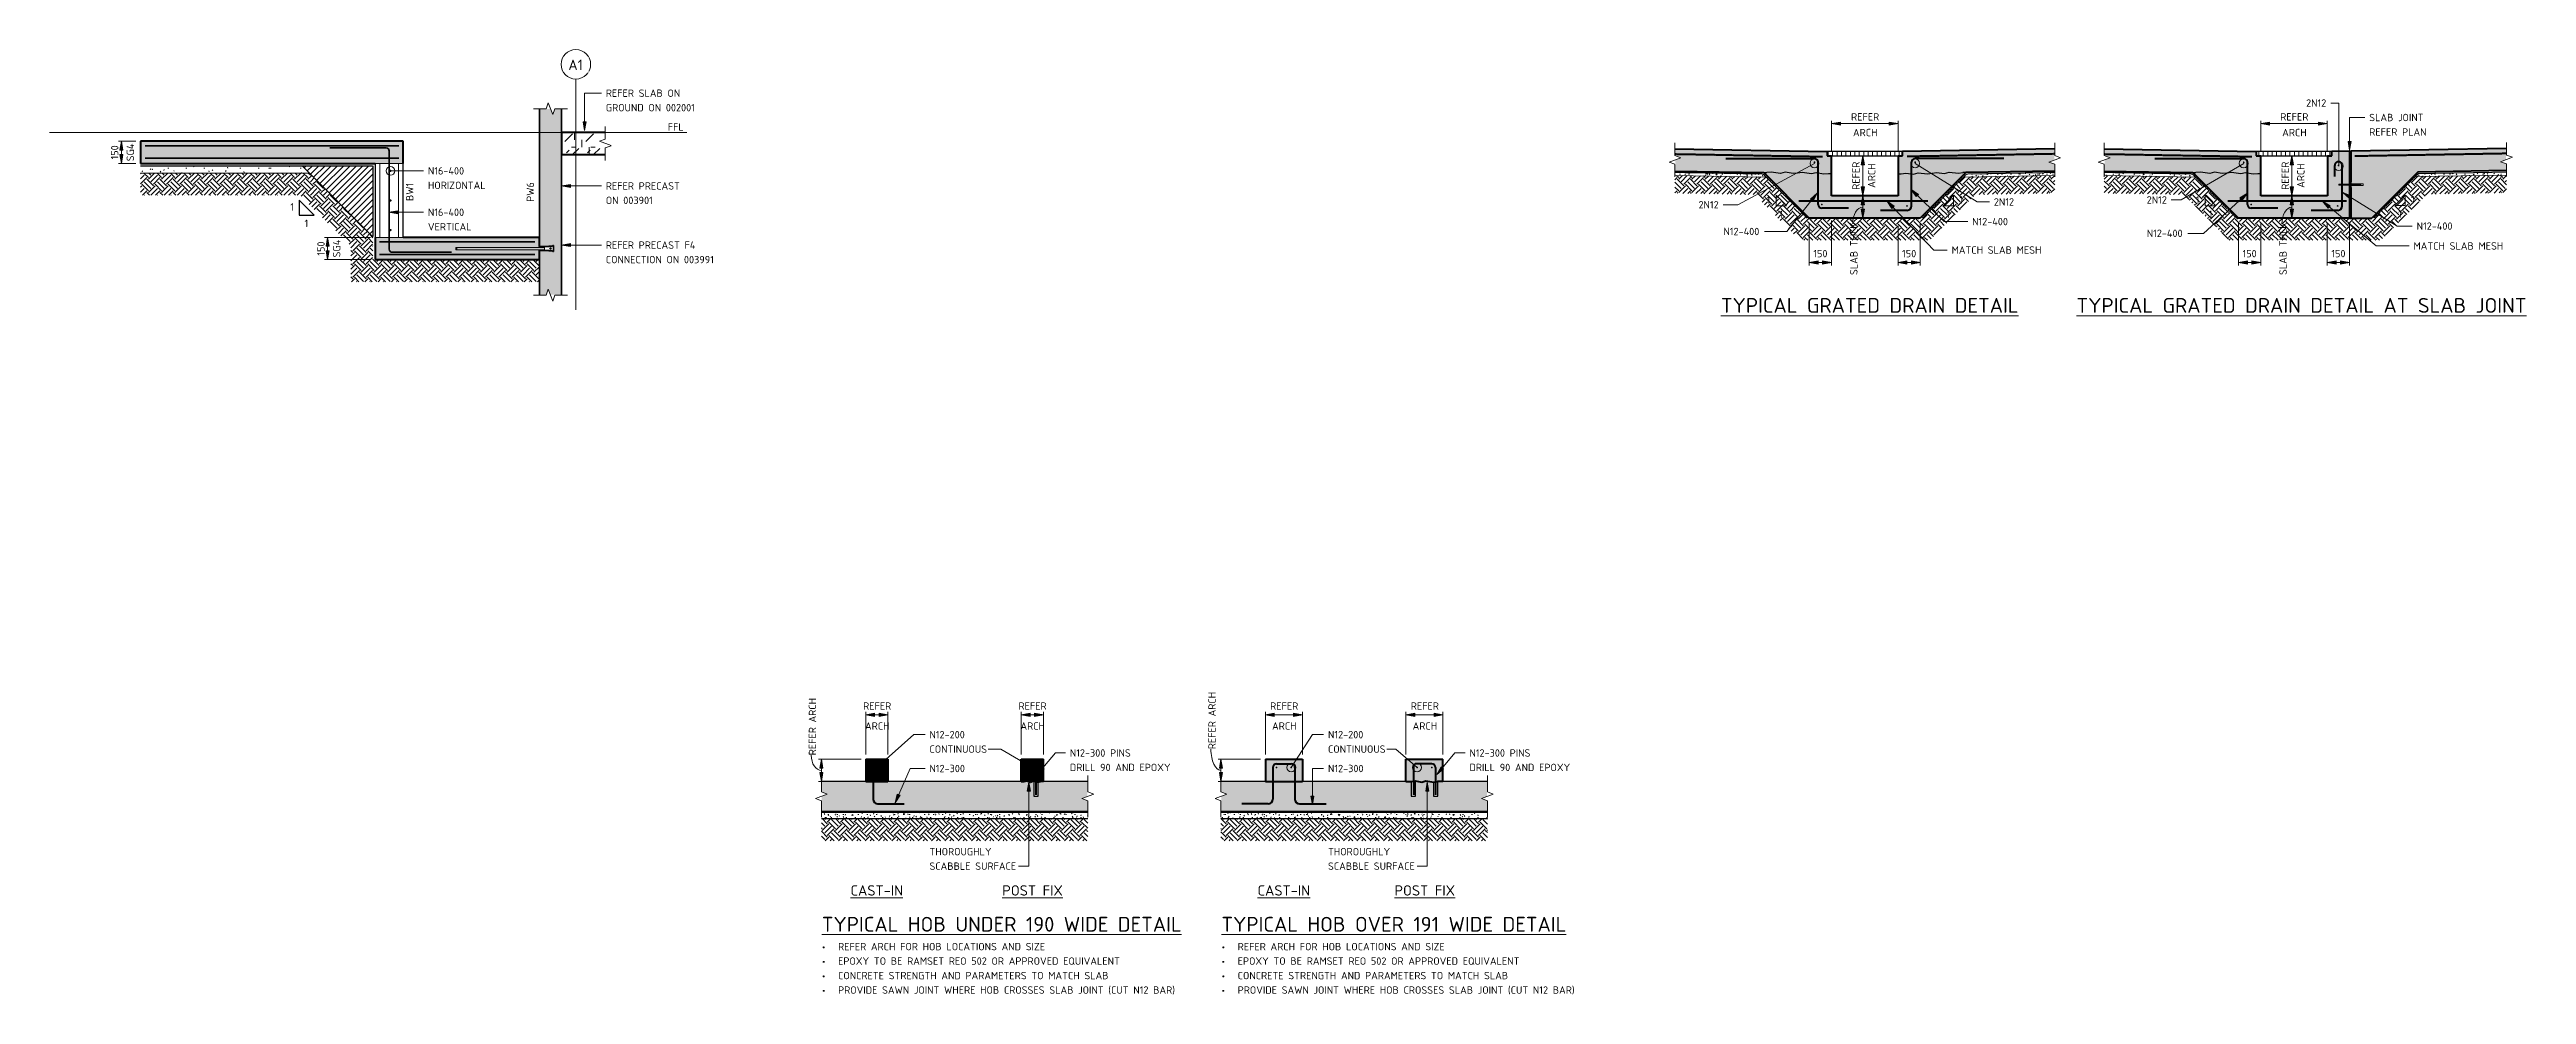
# Model space of a CAD drawing. Header units: millimetres. Extents: x 1405 to 26650, y -1062 to 5760.
# Drawn here: x 9915 to 26650, y -626 to 5760 of the extents above; entities that cross this region are included whole.
import ezdxf

# ---------------------------------------------------------------- set-up
doc = ezdxf.new("R2010")
doc.units = ezdxf.units.MM
doc.linetypes.add('Dash', pattern=[7, 5, -2])
doc.linetypes.add('Hidden', pattern=[4, 3, -1])
for name, color, linetype, lineweight in [('A-000-T_TEXT', 231, 'Continuous', 13), ('A-010-D_DIM', 211, 'Continuous', 13), ('A-010-D_DIM-20', 211, 'Continuous', 13), ('A-010-M_LINE', 90, 'Continuous', 13), ('A-200-A_WALL', 211, 'Continuous', 18), ('A-200-M_WALL', 113, 'Continuous', 13), ('A-200-M_WALL_EXT', 113, 'Continuous', 13), ('A-200-M_WALL_PAT', 111, 'Continuous', 13), ('A-230-H-FLOOR', 190, 'Continuous', 13), ('A-230-M_FLOOR', 192, 'Continuous', 13), ('Z-000-T_TEXT', 131, 'Continuous', 18), ('Z-030-M_GRID', 191, 'Continuous', 13), ('Z-033_T_GRIDREF', 31, 'Continuous', 13), ('Z-060-M_DETAIL', 92, 'Continuous', 25), ('Z-230-A_LEVEL', 51, 'Continuous', 13), ('Z-230_A_LEVEL', 51, 'Continuous', 18)]:
    doc.layers.add(name, color=color, linetype=linetype, lineweight=lineweight)
doc.styles.add('ISOCPEUR_1', font='isocpeur.ttf', dxfattribs={"height": 50})
doc.styles.add('ISOCPEUR_5', font='isocpeur.ttf', dxfattribs={"height": 70})
doc.styles.add('ISOCPEUR_6', font='isocpeur.ttf', dxfattribs={"height": 100})
doc.dimstyles.new('2_5___Arrow_4', dxfattribs={"dimscale": 304.8, "dimtxt": 49.799059, "dimasz": 0.19685, "dimexe": 0.065617, "dimexo": 0.104987, "dimgap": 0.065617, "dimtad": 1, "dimdec": 0, "dimzin": 0, "dimdsep": 46, "dimtxsty": 'ISOCPEUR_1', "dimsah": 1, "dimcen": 0.09, "dimadec": 0, "dimazin": 0, "dimtfac": 1, "dimtdec": 4, "dimtix": 1, "dimtmove": 0, "dimatfit": 3, "dimfxl": 1, "dimtvp": 1, "dimtolj": 1, "dimtzin": 0, "dimlwd": 18, "dimlwe": 18, "dimarcsym": 2})
doc.dimstyles.new('2_5___Arrow_5', dxfattribs={"dimscale": 304.8, "dimtxt": 49.799059, "dimasz": 0.19685, "dimexe": 0.065617, "dimexo": 0.104987, "dimgap": 0.065617, "dimtad": 1, "dimdec": 0, "dimzin": 0, "dimdsep": 46, "dimtxsty": 'ISOCPEUR_1', "dimsah": 1, "dimcen": 0.09, "dimadec": 0, "dimazin": 0, "dimtfac": 1, "dimtdec": 4, "dimtix": 1, "dimtmove": 1, "dimatfit": 3, "dimfxl": 1, "dimtvp": 1, "dimtolj": 1, "dimtzin": 0, "dimlwd": 18, "dimlwe": 18, "dimarcsym": 2})
doc.dimstyles.new('2_5___Arrow___Transparent', dxfattribs={"dimscale": 304.8, "dimtxt": 49.799059, "dimasz": 0.19685, "dimexe": 0.065617, "dimexo": 0.104987, "dimgap": 0.016404, "dimtad": 1, "dimdec": 0, "dimzin": 0, "dimdsep": 46, "dimtxsty": 'ISOCPEUR_1', "dimsah": 1, "dimcen": 0.09, "dimadec": 0, "dimazin": 0, "dimtfac": 1, "dimtdec": 4, "dimtix": 1, "dimtmove": 0, "dimatfit": 3, "dimfxl": 1, "dimtvp": 1, "dimtolj": 1, "dimtzin": 0, "dimlwd": 18, "dimlwe": 18, "dimarcsym": 2})
pattern_1 = [(315, (11679.12, 0), (89.80256, 0), [63.5, -63.5]), (315, (11695.96, 16.84), (89.80256, 0), [63.5, -63.5]), (315, (11712.8, 33.68), (89.80256, 0), [63.5, -63.5]), (45, (11724.024, 33.68), (0, 89.80256), [63.5, -63.5]), (45, (11740.864, 16.84), (0, 89.80256), [63.5, -63.5]), (45, (11757.705, 0), (0, 89.80256), [63.5, -63.5])]
pattern_2 = [(50, (11679.117, 0), (72.87376, -6.37607), [7.62, -83.82]), (355, (11679.12, 0), (-14.097, 76.42244), [6.096, -67.056]), (100.451, (11685.19, -0.53), (58.77696, 70.0469), [6.476, -71.236]), (46.184, (11679.12, 20.32), (108.4314, -16.8175), [11.43, -125.73]), (96.636, (11688.15, 18.92), (94.961, 98.9709), [9.714, -106.854]), (351.184, (11679.12, 20.32), (94.9623, 98.9702), [9.144, -100.584]), (21, (11689.277, 15.24), (60.64565, -40.90654), [7.62, -83.82]), (326, (11689.28, 15.24), (24.7208, 73.6749), [6.096, -67.056]), (71.451, (11694.33, 11.83), (85.3669, 32.76874), [6.476, -71.236]), (37.5, (11679.117, 0), (1.235525, 33.82243), [0.67056, -65.573, 0.67056, -67.401, -67.31]), (37.5, (11679.117, 0), (1.235525, 33.82243), [-134.315, 0.67056, -66.639]), (7.5, (11679.117, 0), (26.72815, 40.07255), [0.67056, -38.141, 0.67056, -64.049, -25.654]), (7.5, (11679.117, 0), (26.72815, 40.07255), [-103.53, 0.67056, -24.983]), (327.5, (11656.46, 0), (54.23632, -2.29212), [0.67056, -24.729, 0.67056, -78.577, -105.156]), (327.5, (11656.46, 0), (54.23632, -2.29212), [-104.648, 0.67056, -104.485]), (317.5, (11646.3, 0), (59.25158, 10.17014), [0.67056, -32.349, 0.67056, -51.958, -74.676]), (317.5, (11646.3, 0), (59.25158, 10.17014), [-85.649, 0.67056, -74.005])]
pattern_3 = [(0, (11679.117, 0), (81.28, 20.32), [6.706, -54.254, 6.706, -54.254, -325.12]), (0, (11679.117, 0), (81.28, 20.32), [-121.92, 6.706, -115.214, 6.706, -54.254, -142.24]), (0, (11679.117, 0), (81.28, 20.32), [-304.8, 6.706, -33.934, 6.706, -94.894]), (120, (11709.597, 10.16), (-58.237636, 60.230545), [6.706, -54.254, 6.706, -54.254, -325.12]), (120, (11709.597, 10.16), (-58.237636, 60.230545), [-121.92, 6.706, -115.214, 6.706, -54.254, -142.24]), (120, (11709.597, 10.16), (-58.237636, 60.230545), [-304.8, 6.706, -33.934, 6.706, -94.894]), (240, (11719.757, 50.8), (-23.042364, -80.550545), [6.706, -54.254, 6.706, -54.254, -325.12]), (240, (11719.757, 50.8), (-23.042364, -80.550545), [-121.92, 6.706, -115.214, 6.706, -54.254, -142.24]), (240, (11719.757, 50.8), (-23.042364, -80.550545), [-304.8, 6.706, -33.934, 6.706, -94.894])]
pattern_4 = [(315, (18632.64, 0), (89.80256, 0), [63.5, -63.5]), (315, (18649.48, 16.84), (89.80256, 0), [63.5, -63.5]), (315, (18666.32, 33.68), (89.80256, 0), [63.5, -63.5]), (45, (18677.544, 33.68), (0, 89.80256), [63.5, -63.5]), (45, (18694.384, 16.84), (0, 89.80256), [63.5, -63.5]), (45, (18711.225, 0), (0, 89.80256), [63.5, -63.5])]
pattern_5 = [(90, (18632.637, 0), (-30, 2e-15), [])]
pattern_6 = [(0, (18632.637, 0), (81.28, 20.32), [6.706, -54.254, 6.706, -54.254, -325.12]), (0, (18632.637, 0), (81.28, 20.32), [-121.92, 6.706, -115.214, 6.706, -54.254, -142.24]), (0, (18632.637, 0), (81.28, 20.32), [-304.8, 6.706, -33.934, 6.706, -94.894]), (120, (18663.117, 10.16), (-58.237636, 60.230545), [6.706, -54.254, 6.706, -54.254, -325.12]), (120, (18663.117, 10.16), (-58.237636, 60.230545), [-121.92, 6.706, -115.214, 6.706, -54.254, -142.24]), (120, (18663.117, 10.16), (-58.237636, 60.230545), [-304.8, 6.706, -33.934, 6.706, -94.894]), (240, (18673.277, 50.8), (-23.042364, -80.550545), [6.706, -54.254, 6.706, -54.254, -325.12]), (240, (18673.277, 50.8), (-23.042364, -80.550545), [-121.92, 6.706, -115.214, 6.706, -54.254, -142.24]), (240, (18673.277, 50.8), (-23.042364, -80.550545), [-304.8, 6.706, -33.934, 6.706, -94.894])]

msp = doc.modelspace()

# ---------------------------------------------------------------- texts
at = {"layer": 'A-000-T_TEXT', "color": 7, "lineweight": 18, "attachment_point": 1}
for s, insert, char_height, width, style in [('REFER SLAB ON ', (13673.7, 5489.9), 50, 626.92, 'ISOCPEUR_1'), ('GROUND ON 002001', (13673.7, 5392), 50, 705.485, 'ISOCPEUR_1'), ('2N12', (25161.5, 5423.3), 50, 165.148, 'ISOCPEUR_1'), ('SLAB JOINT', (25588.1, 5325.6), 50, 429.704, 'ISOCPEUR_1'), ('REFER PLAN', (25588.1, 5227.7), 50, 456.962, 'ISOCPEUR_1'), ('N16-400 ', (12471.9, 4964.9), 50, 336.709, 'ISOCPEUR_1'), ('HORIZONTAL', (12471.9, 4867), 50, 452.152, 'ISOCPEUR_1'), ('REFER PRECAST ', (13673.7, 4863.2), 50, 633.333, 'ISOCPEUR_1'), ('1', (11542, 4721), 50, 30.464, 'ISOCPEUR_1'), ('ON 003901', (13673.7, 4765.4), 50, 380, 'ISOCPEUR_1'), ('2N12', (21056.6, 4735.9), 50, 165.148, 'ISOCPEUR_1'), ('1', (21516.4, 4768.8), 50, 30.464, 'ISOCPEUR_1'), ('1', (22818.8, 4768.8), 50, 30.464, 'ISOCPEUR_1'), ('2N12', (23052.1, 4754.9), 50, 165.148, 'ISOCPEUR_1'), ('2N12', (24084.8, 4768.8), 50, 165.148, 'ISOCPEUR_1'), ('1', (24416.4, 4768.8), 50, 30.464, 'ISOCPEUR_1'), ('1', (25870.1, 4770.1), 50, 30.464, 'ISOCPEUR_1'), ('1', (11638.2, 4610.2), 50, 30.464, 'ISOCPEUR_1'), ('VERTICAL', (12471.9, 4587), 50, 352.743, 'ISOCPEUR_1'), ('N16-400 ', (12471.9, 4684.9), 50, 336.709, 'ISOCPEUR_1'), ('N12-400', (21225.1, 4555.2), 50, 299.831, 'ISOCPEUR_1'), ('1', (21603.1, 4671.6), 50, 30.464, 'ISOCPEUR_1'), ('1', (22732.1, 4671.6), 50, 30.464, 'ISOCPEUR_1'), ('N12-400', (22905.1, 4622.2), 50, 299.831, 'ISOCPEUR_1'), ('N12-400', (24084.8, 4542.7), 50, 299.831, 'ISOCPEUR_1'), ('1', (24503.1, 4671.6), 50, 30.464, 'ISOCPEUR_1'), ('1', (25783.4, 4673), 50, 30.464, 'ISOCPEUR_1'), ('N12-400', (25908.5, 4591.6), 50, 299.831, 'ISOCPEUR_1'), ('REFER PRECAST F4 ', (13673.7, 4463.2), 50, 761.603, 'ISOCPEUR_1'), ('CONNECTION ON 003991', (13673.7, 4365.4), 50, 852.995, 'ISOCPEUR_1'), ('MATCH SLAB MESH', (22766.6, 4429.7), 50, 710.295, 'ISOCPEUR_1'), ('MATCH SLAB MESH', (25887.1, 4457.4), 50, 710.295, 'ISOCPEUR_1'), ('\\LTYPICAL GRATED DRAIN DETAIL', (21207.9, 4080.7), 100, 2355.358, 'ISOCPEUR_6'), ('\\LTYPICAL GRATED DRAIN DETAIL AT SLAB JOINT', (23610.4, 4080.7), 100, 3561.096, 'ISOCPEUR_6'), ('N12-200', (15860.3, 1154.7), 50, 295.021, 'ISOCPEUR_1'), ('CONTINUOUS', (15860.3, 1056.8), 50, 445.738, 'ISOCPEUR_1'), ('N12-300 PINS ', (16809, 1030.8), 50, 530.717, 'ISOCPEUR_1'), ('N12-200', (18553.1, 1154.7), 50, 295.021, 'ISOCPEUR_1'), ('CONTINUOUS', (18553.1, 1056.8), 50, 445.738, 'ISOCPEUR_1'), ('N12-300 PINS ', (19509, 1030.8), 50, 530.717, 'ISOCPEUR_1'), ('N12-300', (15860.3, 925.8), 50, 295.021, 'ISOCPEUR_1'), ('DRILL 90 AND EPOXY ', (16809, 932.9), 50, 819.325, 'ISOCPEUR_1'), ('N12-300', (18553.1, 925.8), 50, 295.021, 'ISOCPEUR_1'), ('DRILL 90 AND EPOXY ', (19509, 932.9), 50, 819.325, 'ISOCPEUR_1'), ('THOROUGHLY', (15860.3, 363.8), 50, 482.616, 'ISOCPEUR_1'), ('THOROUGHLY', (18553.1, 363.8), 50, 482.616, 'ISOCPEUR_1'), ('SCABBLE SURFACE', (15860.3, 265.9), 50, 694.261, 'ISOCPEUR_1'), ('SCABBLE SURFACE', (18553.1, 265.9), 50, 694.261, 'ISOCPEUR_1'), ('\\LCAST-IN', (15327.4, 111.8), 70, 428.101, 'ISOCPEUR_5'), ('\\LPOST FIX', (16352.3, 111.8), 70, 489.029, 'ISOCPEUR_5'), ('\\LCAST-IN', (18077.4, 111.8), 70, 428.101, 'ISOCPEUR_5'), ('\\LPOST FIX', (19002.3, 111.8), 70, 489.029, 'ISOCPEUR_5'), ('\\LTYPICAL HOB UNDER 190 WIDE DETAIL', (15133, -101.9), 100, 2826.75, 'ISOCPEUR_6'), ('\\LTYPICAL HOB OVER 191 WIDE DETAIL', (17833, -101.9), 100, 2719.324, 'ISOCPEUR_6'), ('•', (15133, -277.8), 50, 133.093, 'ISOCPEUR_1'), ('REFER ARCH FOR HOB LOCATIONS AND SIZE', (15242.8, -277.8), 50, 1632.236, 'ISOCPEUR_1'), ('•', (17833, -277.8), 50, 133.093, 'ISOCPEUR_1'), ('REFER ARCH FOR HOB LOCATIONS AND SIZE', (17942.8, -277.8), 50, 1632.236, 'ISOCPEUR_1'), ('•', (15133, -375.7), 50, 133.093, 'ISOCPEUR_1'), ('•', (15133, -473.6), 50, 133.093, 'ISOCPEUR_1'), ('EPOXY TO BE RAMSET REO 502 OR APPROVED EQUIVALENT', (15242.8, -375.7), 50, 2235.105, 'ISOCPEUR_1'), ('CONCRETE STRENGTH AND PARAMETERS TO MATCH SLAB', (15242.8, -473.6), 50, 2146.919, 'ISOCPEUR_1'), ('•', (17833, -375.7), 50, 133.093, 'ISOCPEUR_1'), ('•', (17833, -473.6), 50, 133.093, 'ISOCPEUR_1'), ('EPOXY TO BE RAMSET REO 502 OR APPROVED EQUIVALENT', (17942.8, -375.7), 50, 2235.105, 'ISOCPEUR_1'), ('CONCRETE STRENGTH AND PARAMETERS TO MATCH SLAB', (17942.8, -473.6), 50, 2146.919, 'ISOCPEUR_1'), ('•', (15133, -571.5), 50, 133.093, 'ISOCPEUR_1'), ('PROVIDE SAWN JOINT WHERE HOB CROSSES SLAB JOINT (CUT N12 BAR)', (15242.8, -571.5), 50, 2668.016, 'ISOCPEUR_1'), ('•', (17833, -571.5), 50, 133.093, 'ISOCPEUR_1'), ('PROVIDE SAWN JOINT WHERE HOB CROSSES SLAB JOINT (CUT N12 BAR)', (17942.8, -571.5), 50, 2668.016, 'ISOCPEUR_1')]:
    msp.add_mtext(s, dxfattribs=dict(at, insert=insert, char_height=char_height, width=width, style=style))
at = {"layer": 'A-200-A_WALL', "lineweight": 13, "char_height": 50, "attachment_point": 1, "rotation": 90, "style": 'ISOCPEUR_1'}
for s, insert, width in [('PW6', (13138.7, 4730.5), 158.734), ('BW1', (12323.9, 4736), 145.907)]:
    msp.add_mtext(s, dxfattribs=dict(at, insert=insert, width=width))
at = {"layer": 'Z-230_A_LEVEL', "lineweight": 13, "insert": (14092.1, 5260.6), "char_height": 50, "width": 129.873, "attachment_point": 1, "style": 'ISOCPEUR_1'}
msp.add_mtext('FFL', dxfattribs=at)

# ---------------------------------------------------------------- blocks, each defined once
blk = doc.blocks.new('FE1 - FE20095 SECTION-4121781-002901 -SECTION GF1')
at = {"layer": 'Z-060-M_DETAIL', "lineweight": 18}
blk.add_hatch(color=256, dxfattribs=at).paths.add_polyline_path([(-1023426, 4409), (-1023425, 4409), (-1023423, 4410), (-1023422, 4411), (-1023421, 4412), (-1023420, 4413), (-1023420, 4415), (-1023420, 4417), (-1023421, 4418), (-1023422, 4419), (-1023423, 4420), (-1023425, 4421), (-1023426, 4421), (-1023428, 4421), (-1023429, 4420), (-1023430, 4419), (-1023431, 4418), (-1023432, 4417), (-1023432, 4415), (-1023432, 4413), (-1023431, 4412), (-1023430, 4411), (-1023429, 4410), (-1023427, 4409)])
at = {"layer": 'Z-060-M_DETAIL', "lineweight": 35}
for p, q in [((-1023439, 4428), (-1023501, 4428)), ((-1023501, 4428), (-1023501, 4423)), ((-1023501, 4407), (-1023501, 4402)), ((-1023501, 4402), (-1023440, 4402)), ((-1023440, 4402), (-1023436, 4399)), ((-1023436, 4431), (-1023439, 4428)), ((-1023416, 4431), (-1023436, 4431)), ((-1023436, 4399), (-1023416, 4399)), ((-1023411, 4436), (-1023416, 4431)), ((-1023416, 4399), (-1023411, 4394)), ((-1023406, 4436), (-1023411, 4436)), ((-1023411, 4394), (-1023406, 4394)), ((-1023406, 4394), (-1023406, 4436))]:
    blk.add_line(p, q, dxfattribs=at)
at = {"layer": 'Z-060-M_DETAIL', "lineweight": 18}
for start, end in [(90, 270), (270, 90)]:
    blk.add_arc((-1023426, 4415), 6, start, end, dxfattribs=at)
blk = doc.blocks.new('NRP_Break Line _v2_ - Section-4164551-002901 -SECTION GF1')
at = {"layer": 'Z-060-M_DETAIL', "lineweight": 18}
for p, q in [((-1023456, 4100), (-1023501, 4100)), ((-1023351, 4100), (-1023396, 4100))]:
    blk.add_line(p, q, dxfattribs=at)
blk = doc.blocks.new('NRP_Break Line _v2_ - Section-4247268-002901 -SECTION GF1')
at = {"layer": 'Z-060-M_DETAIL', "lineweight": 18}
for p, q in [((-1023056, 5155), (-1023056, 5200)), ((-1023056, 5050), (-1023056, 5095))]:
    blk.add_line(p, q, dxfattribs=at)
blk = doc.blocks.new('NRP_Reinf Bar Section _v2_ - N16-938907-002901 -SECTION GF1')
at = {"layer": 'Z-060-M_DETAIL', "lineweight": 13}
blk.add_hatch(color=226, dxfattribs=at).paths.add_polyline_path([(-1024508, 4732), (-1024506, 4732), (-1024504, 4733), (-1024502, 4734), (-1024501, 4736), (-1024500, 4738), (-1024500, 4740), (-1024500, 4742), (-1024501, 4744), (-1024502, 4746), (-1024504, 4747), (-1024506, 4748), (-1024508, 4748), (-1024510, 4748), (-1024512, 4747), (-1024514, 4746), (-1024515, 4744), (-1024516, 4742), (-1024516, 4740), (-1024516, 4738), (-1024515, 4736), (-1024514, 4734), (-1024512, 4733), (-1024510, 4732)])
blk = doc.blocks.new('Grid - NRP_Grid-Head-320187-002901 -SECTION GF1')
at = {"layer": 'Z-033_T_GRIDREF'}
blk.add_circle((-1023255, 5660), 100, dxfattribs=at)
blk = doc.blocks.new('DIMBLOCK23-002901 -SECTION GF1')
at = {"layer": 'A-010-D_DIM-20', "lineweight": 18}
for points in [[(10401, 5140), (10390, 5080), (10411, 5080)], [(10401, 4990), (10411, 5050), (10390, 5050)]]:
    blk.add_hatch(color=256, dxfattribs=at).paths.add_polyline_path(points)
for p, q in [((10401, 5140), (10381, 5140)), ((10401, 5140), (10390, 5080)), ((10390, 5080), (10411, 5080)), ((10411, 5050), (10390, 5050)), ((10390, 5050), (10401, 4990)), ((10401, 4990), (10401, 5140)), ((10411, 5080), (10401, 5140)), ((10401, 5140), (10499, 5140)), ((10401, 4990), (10411, 5050)), ((10401, 4990), (10381, 4990)), ((10401, 4990), (10499, 4990))]:
    blk.add_line(p, q, dxfattribs=at)
at = {"layer": 'A-010-D_DIM-20', "color": 0, "lineweight": 18, "char_height": 50, "attachment_point": 1, "rotation": 90, "line_spacing_factor": 1.149209, "style": 'ISOCPEUR_1'}
for s, insert, width in [('150', (10330, 5017), 114.92), ('SG4', (10436, 5005), 144.8)]:
    blk.add_mtext(s, dxfattribs=dict(at, insert=insert, width=width))
blk = doc.blocks.new('DIMBLOCK24-002901 -SECTION GF1')
at = {"layer": 'A-010-D_DIM-20', "lineweight": 18}
for points in [[(11794, 4490), (11784, 4430), (11805, 4430)], [(11794, 4340), (11805, 4400), (11784, 4400)]]:
    blk.add_hatch(color=256, dxfattribs=at).paths.add_polyline_path(points)
for p, q in [((11794, 4490), (11774, 4490)), ((11794, 4490), (11784, 4430)), ((11784, 4430), (11805, 4430)), ((11805, 4400), (11784, 4400)), ((11784, 4400), (11794, 4340)), ((11794, 4490), (11794, 4340)), ((11805, 4430), (11794, 4490)), ((11794, 4490), (12083, 4490)), ((11794, 4340), (11805, 4400)), ((11794, 4340), (11774, 4340)), ((11794, 4340), (12083, 4340))]:
    blk.add_line(p, q, dxfattribs=at)
at = {"layer": 'A-010-D_DIM-20', "color": 0, "lineweight": 18, "char_height": 50, "attachment_point": 1, "rotation": 90, "line_spacing_factor": 1.149209, "style": 'ISOCPEUR_1'}
for s, insert, width in [('150', (11724, 4367), 114.92), ('SG4', (11830, 4355), 144.8)]:
    blk.add_mtext(s, dxfattribs=dict(at, insert=insert, width=width))
blk = doc.blocks.new('NRP_Break Line _v2_ - Section-4164517-S2_901 - TYPICAL SLAB ON GROUND HOB DETAILS')
at = {"layer": 'Z-060-M_DETAIL', "lineweight": 18}
for p, q in [((0, 0), (70, 0)), ((130, 0), (200, 0))]:
    blk.add_line(p, q, dxfattribs=at)
blk = doc.blocks.new('NRP_Reinf Bar Section _v2_ - N12-938909-S2_901 - TYPICAL SLAB ON GROUND HOB DETAILS')
at = {"layer": 'Z-060-M_DETAIL', "lineweight": 13}
blk.add_hatch(color=226, dxfattribs=at).paths.add_polyline_path([(0, -6), (2, -6), (3, -5), (4, -4), (5, -3), (6, -2), (6, 0), (6, 2), (5, 3), (4, 4), (3, 5), (2, 6), (0, 6), (-2, 6), (-3, 5), (-4, 4), (-5, 3), (-6, 2), (-6, 0), (-6, -2), (-5, -3), (-4, -4), (-3, -5), (-2, -6)])
blk = doc.blocks.new('NRP_Scabble _v2_ - NRP_Scabble-4164518-S2_901 - TYPICAL SLAB ON GROUND HOB DETAILS')
at = {"layer": 'Z-060-M_DETAIL', "lineweight": 50}
for p, q in [((0, 0), (21, 0)), ((21, 0), (38, 4)), ((38, 4), (64, -4)), ((64, -4), (80, 4)), ((80, 4), (113, -4)), ((150, 0), (129, 0)), ((113, -4), (129, 0))]:
    blk.add_line(p, q, dxfattribs=at)
blk = doc.blocks.new('NRP_Scabble _v2_ - NRP_Scabble-4164535-S2_901 - TYPICAL SLAB ON GROUND HOB DETAILS')
at = {"layer": 'Z-060-M_DETAIL', "lineweight": 50}
for p, q in [((0, 0), (35, 0)), ((36, 0), (63, 4)), ((63, 4), (107, -4)), ((107, -4), (134, 4)), ((134, 4), (188, -4)), ((250, 0), (214, 0)), ((188, -4), (214, 0))]:
    blk.add_line(p, q, dxfattribs=at)
blk = doc.blocks.new('NRP_Reinf Bar Section _v2_ - N12-4164550-S2_901 - TYPICAL SLAB ON GROUND HOB DETAILS')
at = {"layer": 'Z-060-M_DETAIL', "lineweight": 13}
blk.add_hatch(color=226, dxfattribs=at).paths.add_polyline_path([(0, 6), (-2, 6), (-3, 5), (-4, 4), (-5, 3), (-6, 2), (-6, 0), (-6, -2), (-5, -3), (-4, -4), (-3, -5), (-2, -6), (0, -6), (2, -6), (3, -5), (4, -4), (5, -3), (6, -2), (6, 0), (6, 2), (5, 3), (4, 4), (3, 5), (2, 6)])
blk = doc.blocks.new('DIMBLOCK25-S2_901 - TYPICAL SLAB ON GROUND HOB DETAILS')
at = {"layer": 'A-010-D_DIM-20', "lineweight": 18}
for points in [[(16480, 1263), (16540, 1252), (16540, 1274)], [(16630, 1263), (16570, 1274), (16570, 1252)]]:
    blk.add_hatch(color=256, dxfattribs=at).paths.add_polyline_path(points)
for p, q in [((16480, 1263), (16480, 1283)), ((16540, 1274), (16480, 1263)), ((16480, 1263), (16630, 1263)), ((16480, 1263), (16540, 1252)), ((16480, 1263), (16480, 995)), ((16540, 1252), (16540, 1274)), ((16630, 1263), (16570, 1274)), ((16570, 1274), (16570, 1252)), ((16570, 1252), (16630, 1263)), ((16630, 1263), (16630, 1283)), ((16630, 1263), (16630, 995))]:
    blk.add_line(p, q, dxfattribs=at)
at = {"layer": 'A-010-D_DIM-20', "color": 0, "lineweight": 18, "char_height": 50, "attachment_point": 1, "line_spacing_factor": 1.149209, "style": 'ISOCPEUR_1'}
for s, insert, width in [('REFER', (16462, 1348), 224.1), ('ARCH', (16475, 1213), 193.07)]:
    blk.add_mtext(s, dxfattribs=dict(at, insert=insert, width=width))
blk = doc.blocks.new('DIMBLOCK26-S2_901 - TYPICAL SLAB ON GROUND HOB DETAILS')
at = {"layer": 'A-010-D_DIM-20', "lineweight": 18}
for points in [[(15430, 1263), (15490, 1252), (15490, 1274)], [(15580, 1263), (15520, 1274), (15520, 1252)]]:
    blk.add_hatch(color=256, dxfattribs=at).paths.add_polyline_path(points)
for p, q in [((15430, 1263), (15430, 1283)), ((15490, 1274), (15430, 1263)), ((15430, 1263), (15580, 1263)), ((15430, 1263), (15490, 1252)), ((15430, 1263), (15430, 995)), ((15490, 1252), (15490, 1274)), ((15580, 1263), (15520, 1274)), ((15520, 1274), (15520, 1252)), ((15520, 1252), (15580, 1263)), ((15580, 1263), (15580, 1283)), ((15580, 1263), (15580, 995))]:
    blk.add_line(p, q, dxfattribs=at)
at = {"layer": 'A-010-D_DIM-20', "color": 0, "lineweight": 18, "char_height": 50, "attachment_point": 1, "line_spacing_factor": 1.149209, "style": 'ISOCPEUR_1'}
for s, insert, width in [('REFER', (15412, 1348), 224.1), ('ARCH', (15425, 1213), 193.07)]:
    blk.add_mtext(s, dxfattribs=dict(at, insert=insert, width=width))
blk = doc.blocks.new('DIMBLOCK27-S2_901 - TYPICAL SLAB ON GROUND HOB DETAILS')
at = {"layer": 'A-010-D_DIM-20', "lineweight": 18}
for points in [[(17830, 963), (17819, 903), (17841, 903)], [(17830, 813), (17841, 873), (17819, 873)]]:
    blk.add_hatch(color=256, dxfattribs=at).paths.add_polyline_path(points)
for p, q in [((17830, 963), (17810, 963)), ((17830, 963), (17819, 903)), ((17819, 903), (17841, 903)), ((17841, 873), (17819, 873)), ((17819, 873), (17830, 813)), ((17830, 963), (17830, 813)), ((17841, 903), (17830, 963)), ((17830, 963), (18098, 963)), ((17830, 813), (17841, 873)), ((17830, 813), (17810, 813)), ((17830, 813), (17840, 813))]:
    blk.add_line(p, q, dxfattribs=at)
blk.add_ellipse((17830, 1031), major_axis=(0, 143), ratio=0.475757, start_param=1.570796, end_param=3.141593, dxfattribs=at)
at = {"layer": 'A-010-D_DIM-20', "color": 0, "lineweight": 18, "insert": (17745, 1031), "char_height": 50, "width": 452.79, "attachment_point": 1, "rotation": 90, "line_spacing_factor": 1.149209, "style": 'ISOCPEUR_1'}
blk.add_mtext('REFER ARCH', dxfattribs=at)
blk = doc.blocks.new('DIMBLOCK28-S2_901 - TYPICAL SLAB ON GROUND HOB DETAILS')
at = {"layer": 'A-010-D_DIM-20', "lineweight": 18}
for points in [[(19080, 1263), (19140, 1252), (19140, 1274)], [(19330, 1263), (19270, 1274), (19270, 1252)]]:
    blk.add_hatch(color=256, dxfattribs=at).paths.add_polyline_path(points)
for p, q in [((19080, 1263), (19080, 1283)), ((19140, 1274), (19080, 1263)), ((19080, 1263), (19330, 1263)), ((19080, 1263), (19140, 1252)), ((19080, 1263), (19080, 995)), ((19140, 1252), (19140, 1274)), ((19330, 1263), (19270, 1274)), ((19270, 1274), (19270, 1252)), ((19270, 1252), (19330, 1263)), ((19330, 1263), (19330, 1283)), ((19330, 1263), (19330, 995))]:
    blk.add_line(p, q, dxfattribs=at)
at = {"layer": 'A-010-D_DIM-20', "color": 0, "lineweight": 18, "char_height": 50, "attachment_point": 1, "line_spacing_factor": 1.149209, "style": 'ISOCPEUR_1'}
for s, insert, width in [('REFER', (19112, 1348), 224.1), ('ARCH', (19125, 1213), 193.07)]:
    blk.add_mtext(s, dxfattribs=dict(at, insert=insert, width=width))
blk = doc.blocks.new('DIMBLOCK29-S2_901 - TYPICAL SLAB ON GROUND HOB DETAILS')
at = {"layer": 'A-010-D_DIM-20', "lineweight": 18}
for points in [[(18130, 1263), (18190, 1252), (18190, 1274)], [(18380, 1263), (18320, 1274), (18320, 1252)]]:
    blk.add_hatch(color=256, dxfattribs=at).paths.add_polyline_path(points)
for p, q in [((18130, 1263), (18130, 1283)), ((18190, 1274), (18130, 1263)), ((18130, 1263), (18380, 1263)), ((18130, 1263), (18190, 1252)), ((18130, 1263), (18130, 995)), ((18190, 1252), (18190, 1274)), ((18380, 1263), (18320, 1274)), ((18320, 1274), (18320, 1252)), ((18320, 1252), (18380, 1263)), ((18380, 1263), (18380, 1283)), ((18380, 1263), (18380, 995))]:
    blk.add_line(p, q, dxfattribs=at)
at = {"layer": 'A-010-D_DIM-20', "color": 0, "lineweight": 18, "char_height": 50, "attachment_point": 1, "line_spacing_factor": 1.149209, "style": 'ISOCPEUR_1'}
for s, insert, width in [('REFER', (18162, 1348), 224.1), ('ARCH', (18175, 1213), 193.07)]:
    blk.add_mtext(s, dxfattribs=dict(at, insert=insert, width=width))
blk = doc.blocks.new('DIMBLOCK30-S2_901 - TYPICAL SLAB ON GROUND HOB DETAILS')
at = {"layer": 'A-010-D_DIM-20', "lineweight": 18}
for points in [[(15130, 963), (15119, 903), (15141, 903)], [(15130, 813), (15141, 873), (15119, 873)]]:
    blk.add_hatch(color=256, dxfattribs=at).paths.add_polyline_path(points)
for p, q in [((15130, 963), (15110, 963)), ((15130, 963), (15119, 903)), ((15119, 903), (15141, 903)), ((15141, 873), (15119, 873)), ((15119, 873), (15130, 813)), ((15130, 963), (15130, 813)), ((15141, 903), (15130, 963)), ((15130, 963), (15398, 963)), ((15130, 813), (15141, 873)), ((15130, 813), (15110, 813)), ((15130, 813), (15140, 813))]:
    blk.add_line(p, q, dxfattribs=at)
blk.add_ellipse((15130, 990), major_axis=(0, 102), ratio=0.667824, start_param=1.570796, end_param=3.141593, dxfattribs=at)
at = {"layer": 'A-010-D_DIM-20', "color": 0, "lineweight": 18, "insert": (15045, 990), "char_height": 50, "width": 452.79, "attachment_point": 1, "rotation": 90, "line_spacing_factor": 1.149209, "style": 'ISOCPEUR_1'}
blk.add_mtext('REFER ARCH', dxfattribs=at)
blk = doc.blocks.new('NRP_Break Line _v2_ - Section-4164553-S2_901 - TYPICAL GRATED DRAIN DETAILS')
at = {"layer": 'Z-060-M_DETAIL', "lineweight": 18}
for p, q in [((0, 0), (45, 0)), ((105, 0), (150, 0))]:
    blk.add_line(p, q, dxfattribs=at)
blk = doc.blocks.new('NRP_Scabble _v2_ - NRP_Scabble-4164554-S2_901 - TYPICAL GRATED DRAIN DETAILS')
at = {"layer": 'Z-060-M_DETAIL'}
for p, q in [((0, 0), (20, 0)), ((20, 0), (51, 4)), ((51, 4), (104, -4)), ((104, -4), (135, 4)), ((135, 4), (198, -4)), ((229, 0), (260, 4)), ((260, 4), (313, -4)), ((313, -4), (344, 4)), ((344, 4), (407, -4)), ((458, 0), (438, 0)), ((198, -4), (229, 0)), ((407, -4), (438, 0))]:
    blk.add_line(p, q, dxfattribs=at)
blk = doc.blocks.new('NRP_Reinf Bar Section _v2_ - N12-938909-S2_901 - TYPICAL GRATED DRAIN DETAILS')
at = {"layer": 'Z-060-M_DETAIL', "lineweight": 13}
blk.add_hatch(color=226, dxfattribs=at).paths.add_polyline_path([(0, -6), (2, -6), (3, -5), (4, -4), (5, -3), (6, -2), (6, 0), (6, 2), (5, 3), (4, 4), (3, 5), (2, 6), (0, 6), (-2, 6), (-3, 5), (-4, 4), (-5, 3), (-6, 2), (-6, 0), (-6, -2), (-5, -3), (-4, -4), (-3, -5), (-2, -6)])
blk = doc.blocks.new('NRP_Reinf Bar Section _v2_ - N12-V2-S2_901 - TYPICAL GRATED DRAIN DETAILS')
at = {"layer": 'Z-060-M_DETAIL', "lineweight": 13}
blk.add_hatch(color=226, dxfattribs=at).paths.add_polyline_path([(0, -6), (2, -6), (3, -5), (4, -4), (5, -3), (6, -2), (6, 0), (6, 2), (5, 3), (4, 4), (3, 5), (2, 6), (0, 6), (-2, 6), (-3, 5), (-4, 4), (-5, 3), (-6, 2), (-6, 0), (-6, -2), (-5, -3), (-4, -4), (-3, -5), (-2, -6)])
blk = doc.blocks.new('NRP_Reinf Bar Section _v2_ - N12-4164550-S2_901 - TYPICAL GRATED DRAIN DETAILS')
at = {"layer": 'Z-060-M_DETAIL', "lineweight": 13}
blk.add_hatch(color=226, dxfattribs=at).paths.add_polyline_path([(0, 6), (-2, 6), (-3, 5), (-4, 4), (-5, 3), (-6, 2), (-6, 0), (-6, -2), (-5, -3), (-4, -4), (-3, -5), (-2, -6), (0, -6), (2, -6), (3, -5), (4, -4), (5, -3), (6, -2), (6, 0), (6, 2), (5, 3), (4, 4), (3, 5), (2, 6)])
blk = doc.blocks.new('NRP_Scabble _v2_ - NRP_Scabble-4164567-S2_901 - TYPICAL GRATED DRAIN DETAILS')
at = {"layer": 'Z-060-M_DETAIL'}
for p, q in [((0, 0), (20, 0)), ((20, 0), (51, 4)), ((51, 4), (104, -4)), ((104, -4), (135, 4)), ((135, 4), (198, -4)), ((229, 0), (260, 4)), ((260, 4), (313, -4)), ((313, -4), (344, 4)), ((344, 4), (407, -4)), ((458, 0), (438, 0)), ((198, -4), (229, 0)), ((407, -4), (438, 0))]:
    blk.add_line(p, q, dxfattribs=at)
blk = doc.blocks.new('DIMBLOCK31-S2_901 - TYPICAL GRATED DRAIN DETAILS')
at = {"layer": 'A-010-D_DIM-20', "lineweight": 18}
for points in [[(21805, 4321), (21865, 4310), (21865, 4331)], [(21955, 4321), (21895, 4331), (21895, 4310)]]:
    blk.add_hatch(color=256, dxfattribs=at).paths.add_polyline_path(points)
for p, q in [((21805, 4321), (21805, 4589)), ((21955, 4321), (21955, 4605)), ((21865, 4331), (21805, 4321)), ((21805, 4321), (21955, 4321)), ((21805, 4321), (21865, 4310)), ((21805, 4321), (21805, 4301)), ((21865, 4310), (21865, 4331)), ((21955, 4321), (21895, 4331)), ((21895, 4331), (21895, 4310)), ((21895, 4310), (21955, 4321)), ((21955, 4321), (21955, 4301))]:
    blk.add_line(p, q, dxfattribs=at)
at = {"layer": 'A-010-D_DIM-20', "color": 0, "lineweight": 18, "insert": (21832, 4406), "char_height": 50, "width": 114.92, "attachment_point": 1, "line_spacing_factor": 1.149209, "style": 'ISOCPEUR_1'}
blk.add_mtext('150', dxfattribs=at)
blk = doc.blocks.new('DIMBLOCK32-S2_901 - TYPICAL GRATED DRAIN DETAILS')
at = {"layer": 'A-010-D_DIM-20', "lineweight": 18}
for points in [[(22405, 4321), (22465, 4310), (22465, 4331)], [(22555, 4321), (22495, 4331), (22495, 4310)]]:
    blk.add_hatch(color=256, dxfattribs=at).paths.add_polyline_path(points)
for p, q in [((22405, 4321), (22405, 4569)), ((22555, 4321), (22555, 4589)), ((22465, 4331), (22405, 4321)), ((22405, 4321), (22555, 4321)), ((22405, 4321), (22465, 4310)), ((22405, 4321), (22405, 4301)), ((22465, 4310), (22465, 4331)), ((22555, 4321), (22495, 4331)), ((22495, 4331), (22495, 4310)), ((22495, 4310), (22555, 4321)), ((22555, 4321), (22555, 4301))]:
    blk.add_line(p, q, dxfattribs=at)
at = {"layer": 'A-010-D_DIM-20', "color": 0, "lineweight": 18, "insert": (22432, 4406), "char_height": 50, "width": 114.92, "attachment_point": 1, "line_spacing_factor": 1.149209, "style": 'ISOCPEUR_1'}
blk.add_mtext('150', dxfattribs=at)
blk = doc.blocks.new('DIMBLOCK33-S2_901 - TYPICAL GRATED DRAIN DETAILS')
at = {"layer": 'A-010-D_DIM-20', "lineweight": 18}
for points in [[(22166, 4771), (22155, 4711), (22177, 4711)], [(22166, 4621), (22177, 4681), (22155, 4681)]]:
    blk.add_hatch(color=256, dxfattribs=at).paths.add_polyline_path(points)
for p, q in [((22166, 4771), (22146, 4771)), ((22166, 4771), (22155, 4711)), ((22155, 4711), (22177, 4711)), ((22166, 4771), (22166, 4621)), ((22177, 4711), (22166, 4771)), ((22166, 4771), (22176, 4771)), ((22166, 4621), (22146, 4621)), ((22177, 4681), (22155, 4681)), ((22155, 4681), (22166, 4621)), ((22166, 4621), (22177, 4681)), ((22166, 4621), (22176, 4621))]:
    blk.add_line(p, q, dxfattribs=at)
blk.add_ellipse((22166, 4582), major_axis=(0, 113), ratio=0.599376, start_param=0, end_param=1.570796, dxfattribs=at)
at = {"layer": 'A-010-D_DIM-20', "color": 0, "lineweight": 18, "insert": (22081, 4236), "char_height": 50, "width": 416.01, "attachment_point": 1, "rotation": 90, "line_spacing_factor": 1.149209, "style": 'ISOCPEUR_1'}
blk.add_mtext('SLAB THCK', dxfattribs=at)
blk = doc.blocks.new('DIMBLOCK34-S2_901 - TYPICAL GRATED DRAIN DETAILS')
at = {"layer": 'A-010-D_DIM-20', "lineweight": 18}
for points in [[(24705, 4321), (24765, 4310), (24765, 4331)], [(24855, 4321), (24795, 4331), (24795, 4310)]]:
    blk.add_hatch(color=256, dxfattribs=at).paths.add_polyline_path(points)
for p, q in [((24705, 4321), (24705, 4589)), ((24855, 4321), (24855, 4586)), ((24765, 4331), (24705, 4321)), ((24705, 4321), (24855, 4321)), ((24705, 4321), (24765, 4310)), ((24705, 4321), (24705, 4301)), ((24765, 4310), (24765, 4331)), ((24855, 4321), (24795, 4331)), ((24795, 4331), (24795, 4310)), ((24795, 4310), (24855, 4321)), ((24855, 4321), (24855, 4301))]:
    blk.add_line(p, q, dxfattribs=at)
at = {"layer": 'A-010-D_DIM-20', "color": 0, "lineweight": 18, "insert": (24732, 4406), "char_height": 50, "width": 114.92, "attachment_point": 1, "line_spacing_factor": 1.149209, "style": 'ISOCPEUR_1'}
blk.add_mtext('150', dxfattribs=at)
blk = doc.blocks.new('DIMBLOCK35-S2_901 - TYPICAL GRATED DRAIN DETAILS')
at = {"layer": 'A-010-D_DIM-20', "lineweight": 18}
for points in [[(25305, 4321), (25365, 4310), (25365, 4331)], [(25455, 4321), (25395, 4331), (25395, 4310)]]:
    blk.add_hatch(color=256, dxfattribs=at).paths.add_polyline_path(points)
for p, q in [((25305, 4321), (25305, 4586)), ((25455, 4321), (25455, 4589)), ((25365, 4331), (25305, 4321)), ((25305, 4321), (25455, 4321)), ((25305, 4321), (25365, 4310)), ((25305, 4321), (25305, 4301)), ((25365, 4310), (25365, 4331)), ((25455, 4321), (25395, 4331)), ((25395, 4331), (25395, 4310)), ((25395, 4310), (25455, 4321)), ((25455, 4321), (25455, 4301))]:
    blk.add_line(p, q, dxfattribs=at)
at = {"layer": 'A-010-D_DIM-20', "color": 0, "lineweight": 18, "insert": (25332, 4406), "char_height": 50, "width": 114.92, "attachment_point": 1, "line_spacing_factor": 1.149209, "style": 'ISOCPEUR_1'}
blk.add_mtext('150', dxfattribs=at)
blk = doc.blocks.new('DIMBLOCK36-S2_901 - TYPICAL GRATED DRAIN DETAILS')
at = {"layer": 'A-010-D_DIM-20', "lineweight": 18}
for points in [[(21955, 5259), (22015, 5249), (22015, 5270)], [(22405, 5259), (22345, 5270), (22345, 5249)]]:
    blk.add_hatch(color=256, dxfattribs=at).paths.add_polyline_path(points)
for p, q in [((21955, 5259), (21955, 5279)), ((22015, 5270), (21955, 5259)), ((21955, 5259), (22405, 5259)), ((21955, 5259), (22015, 5249)), ((21955, 5259), (21955, 5073)), ((22015, 5249), (22015, 5270)), ((22405, 5259), (22345, 5270)), ((22345, 5270), (22345, 5249)), ((22345, 5249), (22405, 5259)), ((22405, 5259), (22405, 5279)), ((22405, 5259), (22405, 5073))]:
    blk.add_line(p, q, dxfattribs=at)
at = {"layer": 'A-010-D_DIM-20', "color": 0, "lineweight": 18, "char_height": 50, "attachment_point": 1, "line_spacing_factor": 1.149209, "style": 'ISOCPEUR_1'}
for s, insert, width in [('REFER', (22087, 5330), 224.1), ('ARCH', (22100, 5224), 193.07)]:
    blk.add_mtext(s, dxfattribs=dict(at, insert=insert, width=width))
blk = doc.blocks.new('DIMBLOCK37-S2_901 - TYPICAL GRATED DRAIN DETAILS')
at = {"layer": 'A-010-D_DIM-20', "lineweight": 18}
for points in [[(22166, 5041), (22155, 4981), (22177, 4981)], [(22166, 4771), (22177, 4831), (22155, 4831)]]:
    blk.add_hatch(color=256, dxfattribs=at).paths.add_polyline_path(points)
for p, q in [((22166, 5041), (22155, 4981)), ((22166, 5041), (22156, 5041)), ((22166, 4771), (22166, 5041)), ((22177, 4981), (22166, 5041)), ((22166, 5041), (22186, 5041)), ((22155, 4981), (22177, 4981)), ((22177, 4831), (22155, 4831)), ((22155, 4831), (22166, 4771)), ((22166, 4771), (22156, 4771)), ((22166, 4771), (22177, 4831)), ((22166, 4771), (22186, 4771))]:
    blk.add_line(p, q, dxfattribs=at)
at = {"layer": 'A-010-D_DIM-20', "color": 0, "lineweight": 18, "char_height": 50, "attachment_point": 1, "rotation": 90, "line_spacing_factor": 1.149209, "style": 'ISOCPEUR_1'}
for s, insert, width in [('REFER', (22096, 4812), 224.1), ('ARCH', (22201, 4825), 193.07)]:
    blk.add_mtext(s, dxfattribs=dict(at, insert=insert, width=width))
blk = doc.blocks.new('DIMBLOCK38-S2_901 - TYPICAL GRATED DRAIN DETAILS')
at = {"layer": 'A-010-D_DIM-20', "lineweight": 18}
for points in [[(25066, 4771), (25055, 4711), (25077, 4711)], [(25066, 4621), (25077, 4681), (25055, 4681)]]:
    blk.add_hatch(color=256, dxfattribs=at).paths.add_polyline_path(points)
for p, q in [((25066, 4771), (25046, 4771)), ((25066, 4771), (25055, 4711)), ((25055, 4711), (25077, 4711)), ((25066, 4771), (25066, 4621)), ((25077, 4711), (25066, 4771)), ((25066, 4771), (25076, 4771)), ((25066, 4621), (25046, 4621)), ((25077, 4681), (25055, 4681)), ((25055, 4681), (25066, 4621)), ((25066, 4621), (25077, 4681)), ((25066, 4621), (25076, 4621))]:
    blk.add_line(p, q, dxfattribs=at)
blk.add_ellipse((25066, 4582), major_axis=(0, 113), ratio=0.599376, start_param=0, end_param=1.570796, dxfattribs=at)
at = {"layer": 'A-010-D_DIM-20', "color": 0, "lineweight": 18, "insert": (24981, 4236), "char_height": 50, "width": 416.01, "attachment_point": 1, "rotation": 90, "line_spacing_factor": 1.149209, "style": 'ISOCPEUR_1'}
blk.add_mtext('SLAB THCK', dxfattribs=at)
blk = doc.blocks.new('DIMBLOCK39-S2_901 - TYPICAL GRATED DRAIN DETAILS')
at = {"layer": 'A-010-D_DIM-20', "lineweight": 18}
for points in [[(25066, 5041), (25055, 4981), (25077, 4981)], [(25066, 4771), (25077, 4831), (25055, 4831)]]:
    blk.add_hatch(color=256, dxfattribs=at).paths.add_polyline_path(points)
for p, q in [((25066, 5041), (25055, 4981)), ((25066, 5041), (25056, 5041)), ((25066, 4771), (25066, 5041)), ((25077, 4981), (25066, 5041)), ((25066, 5041), (25086, 5041)), ((25055, 4981), (25077, 4981)), ((25077, 4831), (25055, 4831)), ((25055, 4831), (25066, 4771)), ((25066, 4771), (25056, 4771)), ((25066, 4771), (25077, 4831)), ((25066, 4771), (25086, 4771))]:
    blk.add_line(p, q, dxfattribs=at)
at = {"layer": 'A-010-D_DIM-20', "color": 0, "lineweight": 18, "char_height": 50, "attachment_point": 1, "rotation": 90, "line_spacing_factor": 1.149209, "style": 'ISOCPEUR_1'}
for s, insert, width in [('REFER', (24996, 4812), 224.1), ('ARCH', (25101, 4825), 193.07)]:
    blk.add_mtext(s, dxfattribs=dict(at, insert=insert, width=width))
blk = doc.blocks.new('DIMBLOCK40-S2_901 - TYPICAL GRATED DRAIN DETAILS')
at = {"layer": 'A-010-D_DIM-20', "lineweight": 18}
for points in [[(24855, 5259), (24915, 5249), (24915, 5270)], [(25305, 5259), (25245, 5270), (25245, 5249)]]:
    blk.add_hatch(color=256, dxfattribs=at).paths.add_polyline_path(points)
for p, q in [((24855, 5259), (24855, 5279)), ((24915, 5270), (24855, 5259)), ((24855, 5259), (25305, 5259)), ((24855, 5259), (24915, 5249)), ((24855, 5259), (24855, 5073)), ((24915, 5249), (24915, 5270)), ((25305, 5259), (25245, 5270)), ((25245, 5270), (25245, 5249)), ((25245, 5249), (25305, 5259)), ((25305, 5259), (25305, 5279)), ((25305, 5259), (25305, 5073))]:
    blk.add_line(p, q, dxfattribs=at)
at = {"layer": 'A-010-D_DIM-20', "color": 0, "lineweight": 18, "char_height": 50, "attachment_point": 1, "line_spacing_factor": 1.149209, "style": 'ISOCPEUR_1'}
for s, insert, width in [('REFER', (24987, 5330), 224.1), ('ARCH', (25000, 5224), 193.07)]:
    blk.add_mtext(s, dxfattribs=dict(at, insert=insert, width=width))

# ---------------------------------------------------------------- dimensions: what is measured, and where the dimension line sits
at = {"layer": 'A-010-D_DIM', "lineweight": 18}
for base, p1, p2, dimstyle, override, picture, middle in [((22405.2, 5259.3), (21955.2, 5041.1), (22405.2, 5041.1), '2_5___Arrow___Transparent', {"dimpost": '<>', "dimfxl": 450}, 'DIMBLOCK36-S2_901 - TYPICAL GRATED DRAIN DETAILS', (22180.2, 5259.3)), ((25305.2, 5259.3), (24855.2, 5041.1), (25305.2, 5041.1), '2_5___Arrow___Transparent', {"dimpost": '<>', "dimfxl": 450}, 'DIMBLOCK40-S2_901 - TYPICAL GRATED DRAIN DETAILS', (25080.2, 5259.3)), ((15580, 1263), (15430, 963), (15580, 963), '2_5___Arrow_4', {"dimpost": '<>', "dimfxl": 150}, 'DIMBLOCK26-S2_901 - TYPICAL SLAB ON GROUND HOB DETAILS', (15505, 1263)), ((16630, 1263), (16480, 963), (16630, 963), '2_5___Arrow_4', {"dimpost": '<>', "dimfxl": 150}, 'DIMBLOCK25-S2_901 - TYPICAL SLAB ON GROUND HOB DETAILS', (16555, 1263)), ((18380, 1263), (18130, 963), (18380, 963), '2_5___Arrow_4', {"dimpost": '<>', "dimfxl": 250}, 'DIMBLOCK29-S2_901 - TYPICAL SLAB ON GROUND HOB DETAILS', (18255, 1263)), ((19330, 1263), (19080, 963), (19330, 963), '2_5___Arrow_4', {"dimpost": '<>', "dimfxl": 250}, 'DIMBLOCK28-S2_901 - TYPICAL SLAB ON GROUND HOB DETAILS', (19205, 1263))]:
    dim = msp.add_linear_dim(base=base, p1=p1, p2=p2, text='REFER\\XARCH', dimstyle=dimstyle, override=override, dxfattribs=at)
    dim.commit()
    dim.dimension.update_dxf_attribs({"geometry": picture, "text_midpoint": middle})
for base, p1, p2, text, override, picture, middle in [((10400.5, 5140), (10530.6, 4990), (10530.6, 5140), '<>\\XSG4', {"dimpost": '<>', "dimfxl": 150}, 'DIMBLOCK23-002901 -SECTION GF1', (10400.5, 5065)), ((22165.9, 5041.1), (22123.5, 4770.6), (22123.5, 5041.1), 'REFER\\XARCH', {"dimpost": '<>', "dimfxl": 270.523652}, 'DIMBLOCK37-S2_901 - TYPICAL GRATED DRAIN DETAILS', (22165.9, 4905.9)), ((25065.9, 5041.1), (25023.5, 4770.6), (25023.5, 5041.1), 'REFER\\XARCH', {"dimpost": '<>', "dimfxl": 270.523652}, 'DIMBLOCK39-S2_901 - TYPICAL GRATED DRAIN DETAILS', (25065.9, 4905.9)), ((11794.5, 4340), (12115.2, 4490), (12115.2, 4340), '<>\\XSG4', {"dimpost": '<>', "dimfxl": 150}, 'DIMBLOCK24-002901 -SECTION GF1', (11794.5, 4415))]:
    dim = msp.add_linear_dim(base=base, p1=p1, p2=p2, angle=90, text=text, dimstyle='2_5___Arrow___Transparent', override=override, dxfattribs=at)
    dim.commit()
    dim.dimension.update_dxf_attribs({"geometry": picture, "text_midpoint": middle})
for base, p1, p2, text, override, picture, middle in [((22165.9, 4620.6), (22208.4, 4770.6), (22208.4, 4620.6), 'SLAB THCK', {"dimpost": '<>', "dimfxl": 150}, 'DIMBLOCK33-S2_901 - TYPICAL GRATED DRAIN DETAILS', (22113.9, 4443.7)), ((25065.9, 4620.6), (25108.4, 4770.6), (25108.4, 4620.6), 'SLAB THCK', {"dimpost": '<>', "dimfxl": 150}, 'DIMBLOCK38-S2_901 - TYPICAL GRATED DRAIN DETAILS', (25013.9, 4443.7)), ((15130, 813), (15430, 963), (15172.4, 813), 'REFER ARCH', {"dimpost": '<>', "dimfxl": 298.067368}, 'DIMBLOCK30-S2_901 - TYPICAL SLAB ON GROUND HOB DETAILS', (15078, 1216.1)), ((17830, 813), (18130, 963), (17872.4, 813), 'REFER ARCH', {"dimpost": '<>', "dimfxl": 298.067368}, 'DIMBLOCK27-S2_901 - TYPICAL SLAB ON GROUND HOB DETAILS', (17778, 1257.1))]:
    dim = msp.add_linear_dim(base=base, p1=p1, p2=p2, angle=90, text=text, dimstyle='2_5___Arrow_5', override=override, dxfattribs=at)
    dim.commit()
    dim.dimension.update_dxf_attribs({"geometry": picture, "text_midpoint": middle, "dimtype": 160, "text_rotation": 90})
for base, p1, p2, override, picture, middle in [((21955.2, 4320.6), (21805.2, 4620.6), (21955.2, 4637.4), {"dimpost": '<>', "dimfxl": 150.933421}, 'DIMBLOCK31-S2_901 - TYPICAL GRATED DRAIN DETAILS', (21880.2, 4365.6)), ((22555.2, 4320.6), (22405.2, 4601.4), (22555.2, 4620.6), {"dimpost": '<>', "dimfxl": 151.217533}, 'DIMBLOCK32-S2_901 - TYPICAL GRATED DRAIN DETAILS', (22480.2, 4365.6)), ((24855.2, 4320.6), (24705.2, 4620.6), (24855.2, 4617.8), {"dimpost": '<>', "dimfxl": 150.026414}, 'DIMBLOCK34-S2_901 - TYPICAL GRATED DRAIN DETAILS', (24780.2, 4365.6)), ((25455.2, 4320.6), (25305.2, 4617.8), (25455.2, 4620.6), {"dimpost": '<>', "dimfxl": 150.026414}, 'DIMBLOCK35-S2_901 - TYPICAL GRATED DRAIN DETAILS', (25380.2, 4365.6))]:
    dim = msp.add_linear_dim(base=base, p1=p1, p2=p2, dimstyle='2_5___Arrow_4', override=override, dxfattribs=at)
    dim.commit()
    dim.dimension.update_dxf_attribs({"geometry": picture, "text_midpoint": middle})

# ---------------------------------------------------------------- hatches: boundary and pattern name
at = {"layer": 'A-000-T_TEXT', "lineweight": 18}
for points in [[(13530.8, 5212.1), (13541.4, 5272.1), (13520.2, 5272.1)], [(25455.9, 5079.4), (25466.5, 5139.4), (25445.3, 5139.4)], [(13375.3, 4838.2), (13435.3, 4827.7), (13435.3, 4848.8)], [(21859, 4789.8), (21813.5, 4749.3), (21830.1, 4736.2)], [(22328.4, 4736.4), (22362.4, 4685.8), (22377.6, 4700.4)], [(22491.7, 4815.4), (22527.4, 4766), (22542.1, 4781.2)], [(24766, 4789.8), (24714.6, 4757.1), (24728.9, 4741.5)], [(25271.6, 4734.4), (25311.1, 4688), (25324.6, 4704.3)], [(25408.8, 4794), (25454.3, 4753.5), (25465.4, 4771.5)], [(12207.8, 4659.9), (12267.8, 4649.3), (12267.8, 4670.5)], [(13375.3, 4438.2), (13435.3, 4427.7), (13435.3, 4448.8)], [(16587.5, 860.6), (16634.5, 899.4), (16618.4, 913.2)], [(19287.5, 860.6), (19334.5, 899.4), (19318.4, 913.2)], [(15629.3, 668.8), (15662.8, 719.7), (15643.3, 728.1)], [(16531.4, 808.3), (16520.8, 748.3), (16542, 748.3)], [(18447.6, 654.4), (18458.1, 714.4), (18437, 714.4)], [(19224.2, 808.3), (19213.6, 748.3), (19234.7, 748.3)]]:
    msp.add_hatch(color=7, dxfattribs=at).paths.add_polyline_path(points)
at = {"layer": 'A-200-M_WALL_PAT'}
msp.add_hatch(color=256, dxfattribs=at).paths.add_polyline_path([(13375.2, 4100), (13375.2, 5360), (13330.2, 5360), (13315.2, 5320), (13301.3, 5357), (13269, 5357), (13270.2, 5360), (13225.2, 5360), (13225.2, 4428), (13287.2, 4428), (13290.2, 4431), (13310.2, 4431), (13315.2, 4436), (13320.2, 4436), (13320.2, 4394), (13315.2, 4394), (13310.2, 4399), (13290.2, 4399), (13286.6, 4402), (13225.2, 4402), (13225.2, 4100), (13270.2, 4100), (13285.2, 4140), (13299, 4103), (13331.3, 4103), (13330.2, 4100), (13331.3, 4100)])
at = {"layer": 'A-230-H-FLOOR'}
h = msp.add_hatch(dxfattribs=at)
h.set_pattern_fill('FP_6', color=55, style=0, pattern_type=2)
h.set_pattern_definition([(45, (54361.67, 0), (-141.42136, 0), [75, -300]), (45, (54461.67, 100), (-141.42136, 0), [75, -300]), (45, (54561.67, -30), (-141.42136, 0), [25, -200]), (90, (54561.67, 50), (-50, 50), [50, -200]), (315, (54561.67, 100), (0, 282.8427), [50, -300]), (0, (54461.67, 100), (200, 200), [30, -100]), (0, (54211.67, 200), (200, 200), [30, -200])])
h.paths.add_polyline_path([(13375.2, 5050), (13670.2, 5050), (13670.2, 5095), (13667.2, 5093.9), (13667.2, 5126.1), (13630.2, 5140), (13670.2, 5155), (13670.2, 5200), (13375.2, 5200)])
for points in [[(10530.6, 4990), (12305.2, 4990), (12305.2, 5140), (10530.6, 5140)], [(12888.5, 4340), (13225.2, 4340), (13225.2, 4407), (12660.2, 4407), (12660.2, 4423), (13225.2, 4423), (13225.2, 4490), (12115.2, 4490), (12115.2, 4340), (12660.2, 4340)]]:
    msp.add_hatch(color=256, dxfattribs=at).paths.add_polyline_path(points)
at = {"layer": 'Z-060-M_DETAIL'}
h = msp.add_hatch(color=10, dxfattribs=at)
h.paths.add_polyline_path([(22555.2, 4620.6), (22863.1, 4928.6), (23463, 4939.2), (23463, 4984.1), (23423, 4999.1), (23460, 5013), (23460, 5045.2), (23463, 5044.1), (23463, 5089.4), (22435.2, 5071.1), (22435.2, 5041.1), (22405.2, 5041.1), (22405.2, 4770.6), (21955.2, 4770.6), (21955.2, 5041.1), (21925.2, 5041.1), (21925.2, 5071.1), (20897.3, 5089.1), (20897.3, 5044.1), (20937.3, 5029.1), (20900.3, 5015.2), (20900.3, 4982.9), (20897.3, 4984.1), (20897.3, 4939), (21497.2, 4928.6), (21805.2, 4620.6)])
h.paths.add_polyline_path([(22465.2, 4697.1), (22463.6, 4697.3), (22462.2, 4697.9), (22460.9, 4698.9), (22460, 4700.1), (22459.4, 4701.5), (22459.2, 4703.1), (22459.4, 4704.6), (22460, 4706.1), (22460.9, 4707.3), (22462.2, 4708.3), (22463.6, 4708.9), (22465.2, 4709.1), (22467, 4708.8), (22468.2, 4708.3), (22469.4, 4707.3), (22470.4, 4706.1), (22471, 4704.6), (22471.2, 4703.1), (22471, 4701.5), (22470.4, 4700.1), (22469.4, 4698.9), (22468.2, 4697.9), (22466.7, 4697.3)])
h.paths.add_polyline_path([(21890.2, 4707.1), (21888.2, 4707.5), (21887.2, 4707.9), (21885.9, 4708.9), (21885, 4710.1), (21884.4, 4711.5), (21884.2, 4713.1), (21884.4, 4714.6), (21885, 4716.1), (21885.9, 4717.3), (21887.2, 4718.3), (21888.6, 4718.9), (21890.2, 4719.1), (21891.7, 4718.9), (21893.2, 4718.3), (21894.4, 4717.3), (21895.4, 4716.1), (21896, 4714.6), (21896.2, 4713.1), (21895.9, 4711.3), (21895.4, 4710.1), (21894.4, 4708.9), (21893.2, 4707.9), (21891.7, 4707.3)])
h.paths.add_polyline_path([(22520.2, 4991.6), (22518.6, 4991.8), (22517.2, 4992.4), (22515.9, 4993.4), (22515, 4994.6), (22514.4, 4996), (22514.2, 4997.6), (22514.4, 4999.1), (22515, 5000.6), (22515.9, 5001.8), (22517.2, 5002.8), (22518.6, 5003.4), (22520.2, 5003.6), (22521.7, 5003.4), (22523.2, 5002.8), (22524.4, 5001.8), (22525.4, 5000.6), (22526, 4999.1), (22526.2, 4997.6), (22526, 4996), (22525.4, 4994.6), (22524.4, 4993.4), (22523.2, 4992.4), (22521.7, 4991.8)])
h.paths.add_polyline_path([(21840.2, 4991.6), (21838.6, 4991.8), (21837.2, 4992.4), (21835.9, 4993.4), (21835, 4994.6), (21834.4, 4996), (21834.2, 4997.6), (21834.4, 4999.1), (21835, 5000.6), (21835.9, 5001.8), (21837.2, 5002.8), (21838.6, 5003.4), (21840.2, 5003.6), (21841.7, 5003.4), (21843.2, 5002.8), (21844.4, 5001.8), (21845.4, 5000.6), (21846, 4999.1), (21846.2, 4997.6), (21846, 4996), (21845.4, 4994.6), (21844.4, 4993.4), (21843.2, 4992.4), (21841.7, 4991.8)])
at = {"layer": 'Z-060-M_DETAIL', "lineweight": 18}
h = msp.add_hatch(dxfattribs=at)
h.set_pattern_fill('FP_13', color=8, style=0, pattern_type=2)
h.set_pattern_definition(pattern_5)
h.paths.add_polyline_path([(22435.2, 5041.1), (22435.2, 5071.1), (21925.2, 5071.1), (21925.2, 5041.1), (22251.8, 5041.1)])
at = {"layer": 'Z-060-M_DETAIL'}
h = msp.add_hatch(color=10, dxfattribs=at)
h.paths.add_polyline_path([(25455.2, 4620.6), (25455.2, 4843.9), (25382.2, 4843.9), (25382.2, 4849.9), (25455.2, 4849.9), (25455.2, 5073.4), (25335.2, 5071.1), (25335.2, 5041.1), (25305.2, 5041.1), (25305.2, 4770.6), (24855.2, 4770.6), (24855.2, 5041.1), (24825.2, 5041.1), (24825.2, 5071.1), (23797.3, 5089.1), (23797.3, 5044.1), (23837.3, 5029.1), (23800.3, 5015.2), (23800.3, 4982.9), (23797.3, 4984.1), (23797.3, 4939), (24397.2, 4928.6), (24705.2, 4620.6)])
h.paths.add_polyline_path([(25375.2, 4697.1), (25373.6, 4697.3), (25372.2, 4697.9), (25370.9, 4698.9), (25370, 4700.1), (25369.4, 4701.5), (25369.2, 4703.1), (25369.4, 4704.6), (25370, 4706.1), (25370.9, 4707.3), (25372.2, 4708.3), (25373.6, 4708.9), (25375.2, 4709.1), (25376.7, 4708.9), (25378.2, 4708.3), (25379.4, 4707.3), (25380.4, 4706.1), (25381, 4704.6), (25381.2, 4703.1), (25381, 4701.5), (25380.4, 4700.1), (25379.4, 4698.9), (25378, 4697.8), (25376.7, 4697.3)])
h.paths.add_polyline_path([(24790.2, 4707.1), (24788.6, 4707.3), (24787.2, 4707.9), (24785.9, 4708.9), (24785, 4710.1), (24784.4, 4711.5), (24784.2, 4713.1), (24784.4, 4714.6), (24785, 4716.1), (24785.9, 4717.3), (24787.2, 4718.3), (24788.6, 4718.9), (24790.2, 4719.1), (24791.7, 4718.9), (24793.2, 4718.3), (24794.4, 4717.3), (24795.4, 4716.1), (24796, 4714.6), (24796.2, 4713.1), (24795.9, 4711.3), (24795.4, 4710.1), (24794.4, 4708.9), (24793.2, 4707.9), (24791.7, 4707.3)])
h.paths.add_polyline_path([(25380.2, 4970.8), (25378.6, 4971), (25377.2, 4971.6), (25375.9, 4972.6), (25375, 4973.8), (25374.4, 4975.2), (25374.2, 4976.8), (25374.4, 4978.3), (25375, 4979.8), (25375.9, 4981), (25377.2, 4982), (25378.6, 4982.6), (25380.2, 4982.8), (25381.7, 4982.6), (25383.2, 4982), (25384.4, 4981), (25385.4, 4979.8), (25386, 4978.3), (25386.2, 4976.8), (25386, 4975.2), (25385.4, 4973.8), (25384.4, 4972.6), (25383.2, 4971.6), (25381.7, 4971)])
h.paths.add_polyline_path([(24740.2, 4991.6), (24738.6, 4991.8), (24737.2, 4992.4), (24735.9, 4993.4), (24735, 4994.6), (24734.4, 4996), (24734.2, 4997.6), (24734.4, 4999.1), (24735, 5000.6), (24735.9, 5001.8), (24737.2, 5002.8), (24738.6, 5003.4), (24740.2, 5003.6), (24741.7, 5003.4), (24743.2, 5002.8), (24744.4, 5001.8), (24745.4, 5000.6), (24746, 4999.1), (24746.2, 4997.6), (24746, 4996), (24745.4, 4994.6), (24744.4, 4993.4), (24743.2, 4992.4), (24741.7, 4991.8)])
at = {"layer": 'Z-060-M_DETAIL', "lineweight": 18}
h = msp.add_hatch(dxfattribs=at)
h.set_pattern_fill('FP_13', color=8, style=0, pattern_type=2)
h.set_pattern_definition(pattern_5)
h.paths.add_polyline_path([(25335.2, 5041.1), (25335.2, 5071.1), (24825.2, 5071.1), (24825.2, 5041.1), (25161.1, 5041.1)])
at = {"layer": 'Z-060-M_DETAIL'}
for color, points in [(9, [(25455.2, 5058.2), (25465.2, 5058.2), (25465.2, 5073.4), (25455.2, 5073.4)]), (10, [(25605.2, 4620.6), (25915.8, 4931.2), (26515.7, 4941.7), (26515.7, 4986.7), (26475.7, 5001.7), (26512.7, 5015.6), (26512.7, 5047.8), (26515.7, 5046.7), (26515.7, 5091.7), (25465.2, 5073.4), (25465.2, 4851.9), (25548.2, 4851.9), (25548.2, 4841.9), (25465.2, 4841.9), (25465.2, 4620.6)]), (7, [(12660.2, 4407), (13260.2, 4407), (13260.2, 4423), (12660.2, 4423)])]:
    msp.add_hatch(color=color, dxfattribs=at).paths.add_polyline_path(points)
at = {"layer": 'Z-060-M_DETAIL', "lineweight": 18}
h = msp.add_hatch(dxfattribs=at)
h.set_pattern_fill('FP_14', color=8, style=0, pattern_type=2)
h.set_pattern_definition([(135, (18632.637, 0), (-21.2132, -21.2132), [])])
h.paths.add_polyline_path([(25455.2, 4620.6), (25465.2, 4620.6), (25465.2, 4826.9), (25462.2, 4826.9), (25462.2, 4843.9), (25455.2, 4843.9), (25455.2, 4695)])
h.paths.add_polyline_path([(25455.2, 4849.9), (25462.2, 4849.9), (25462.2, 4866.9), (25465.2, 4866.9), (25465.2, 5058.2), (25455.2, 5058.2), (25455.2, 4891.3)])
h = msp.add_hatch(dxfattribs=at)
h.set_pattern_fill('FP_9', color=8, style=0, pattern_type=2)
h.set_pattern_definition([(0, (54361.67, 0), (162.56, 40.64), [6.706, -115.214, 6.706, -115.214, -650.24]), (0, (54361.67, 0), (162.56, 40.64), [-243.84, 6.706, -237.134, 6.706, -115.214, -284.48]), (0, (54361.67, 0), (162.56, 40.64), [-609.6, 6.706, -74.574, 6.706, -196.494]), (120, (54422.63, 20.32), (-116.475272, 120.46109), [6.706, -115.214, 6.706, -115.214, -650.24]), (120, (54422.63, 20.32), (-116.475272, 120.46109), [-243.84, 6.706, -237.134, 6.706, -115.214, -284.48]), (120, (54422.63, 20.32), (-116.475272, 120.46109), [-609.6, 6.706, -74.574, 6.706, -196.494]), (240, (54442.95, 101.6), (-46.084728, -161.10109), [6.706, -115.214, 6.706, -765.454]), (240, (54442.95, 101.6), (-46.084728, -161.10109), [-128.626, -115.214, 6.706, -237.134, -406.4]), (240, (54442.95, 101.6), (-46.084728, -161.10109), [-487.68, 6.706, -115.214, 6.706, -277.774]), (240, (54442.95, 101.6), (-46.084728, -161.10109), [-616.306, -74.574, 6.706, -196.494])])
h.paths.add_polyline_path([(10530.6, 4975), (10530.6, 4925), (11671, 4925), (11621.1, 4975)])
h = msp.add_hatch(dxfattribs=at)
h.set_pattern_fill('FP_7', color=31, style=0, pattern_type=2)
h.set_pattern_definition([(315, (54361.67, 0), (89.80256, 0), [63.5, -63.5]), (315, (54378.51, 16.84), (89.80256, 0), [63.5, -63.5]), (315, (54395.35, 33.68), (89.80256, 0), [63.5, -63.5]), (45, (54406.575, 33.68), (0, 89.80256), [63.5, -63.5]), (45, (54423.415, 16.84), (0, 89.80256), [63.5, -63.5]), (45, (54440.255, 0), (0, 89.80256), [63.5, -63.5])])
h.paths.add_polyline_path([(13225.2, 4190), (13225.2, 4340), (12100.4, 4340), (12100.4, 4495), (11671, 4925), (10530.6, 4925), (10530.6, 4775), (11608.8, 4775), (11950.4, 4432.9), (11950.4, 4190), (12888.5, 4190)])
h = msp.add_hatch(dxfattribs=at)
h.set_pattern_fill('FP_8', color=8, style=0, pattern_type=2)
h.set_pattern_definition([(45, (54361.668, 0), (-21.213203, 21.213203), [])])
h.paths.add_polyline_path([(12100.4, 4495), (12100.4, 4975), (11621.1, 4975), (12068, 4527.4)])
h = msp.add_hatch(dxfattribs=at)
h.set_pattern_fill('FP_12', color=8, style=0, pattern_type=2)
h.set_pattern_definition(pattern_6)
h.paths.add_polyline_path([(20897.3, 4929), (20897.3, 4909), (21513.3, 4898.3), (21493, 4918.6)])
h = msp.add_hatch(dxfattribs=at)
h.set_pattern_fill('FP_10', color=31, style=0, pattern_type=2)
h.set_pattern_definition(pattern_4)
h.paths.add_polyline_path([(22617.3, 4470.6), (22926.4, 4779.6), (23463, 4789), (23463, 4909), (22847, 4898.3), (22569.3, 4620.6), (21791, 4620.6), (21513.3, 4898.3), (20897.3, 4909), (20897.3, 4789), (21434, 4779.6), (21743, 4470.6)])
h = msp.add_hatch(dxfattribs=at)
h.set_pattern_fill('FP_12', color=8, style=0, pattern_type=2)
h.set_pattern_definition(pattern_6)
h.paths.add_polyline_path([(22847, 4898.3), (23463, 4909), (23463, 4929), (22867.4, 4918.6)])
h = msp.add_hatch(dxfattribs=at)
h.set_pattern_fill('FP_12', color=8, style=0, pattern_type=2)
h.set_pattern_definition(pattern_6)
h.paths.add_polyline_path([(23797.3, 4929), (23797.3, 4909), (24413.3, 4898.3), (24393, 4918.6)])
h = msp.add_hatch(dxfattribs=at)
h.set_pattern_fill('FP_10', color=31, style=0, pattern_type=2)
h.set_pattern_definition(pattern_4)
h.paths.add_polyline_path([(25667.3, 4470.6), (25979, 4782.3), (26515.7, 4791.7), (26515.7, 4911.7), (25899.7, 4900.9), (25619.3, 4620.6), (24691, 4620.6), (24413.3, 4898.3), (23797.3, 4909), (23797.3, 4789), (24334, 4779.6), (24643, 4470.6)])
h = msp.add_hatch(dxfattribs=at)
h.set_pattern_fill('FP_12', color=8, style=0, pattern_type=2)
h.set_pattern_definition(pattern_6)
h.paths.add_polyline_path([(25899.7, 4900.9), (26515.7, 4911.7), (26515.7, 4931.7), (25920, 4921.3)])
at = {"layer": 'Z-060-M_DETAIL'}
h = msp.add_hatch(color=10, dxfattribs=at)
h.paths.add_polyline_path([(15499.2, 813), (15580, 813), (15580, 963), (15430, 963), (15430, 813)])
h.paths.add_polyline_path([(15505, 902), (15503.5, 902.2), (15502, 902.8), (15500.8, 903.8), (15499.8, 905), (15499.2, 906.5), (15499, 908), (15499.2, 909.6), (15499.8, 911), (15500.8, 912.3), (15502, 913.2), (15503.5, 913.8), (15505, 914), (15506.6, 913.8), (15508, 913.2), (15509.3, 912.3), (15510.2, 911), (15510.8, 909.6), (15511, 908), (15510.8, 906.5), (15510.2, 905), (15509.3, 903.8), (15508, 902.8), (15506.6, 902.2)])
h = msp.add_hatch(color=10, dxfattribs=at)
h.paths.add_polyline_path([(16549.2, 813), (16630, 813), (16630, 963), (16480, 963), (16480, 813)])
h.paths.add_polyline_path([(16555, 902), (16553.5, 902.2), (16552, 902.8), (16550.8, 903.8), (16549.8, 905), (16549.2, 906.5), (16549, 908), (16549.2, 909.6), (16549.8, 911), (16550.8, 912.3), (16552, 913.2), (16553.5, 913.8), (16555, 914), (16556.6, 913.8), (16558, 913.2), (16559.3, 912.3), (16560.2, 911), (16560.8, 909.6), (16561, 908), (16560.8, 906.5), (16560.2, 905), (16559.3, 903.8), (16558, 902.8), (16556.6, 902.2)])
h = msp.add_hatch(color=10, dxfattribs=at)
h.paths.add_polyline_path([(18130, 813), (18380, 813), (18380, 963), (18130, 963), (18130, 888.1)])
h.paths.add_polyline_path([(18305, 902), (18303.5, 902.2), (18302, 902.8), (18300.8, 903.8), (18299.8, 905), (18299.2, 906.5), (18299, 908), (18299.2, 909.6), (18299.8, 911), (18300.8, 912.3), (18302, 913.2), (18303.5, 913.8), (18305, 914), (18306.6, 913.8), (18308, 913.2), (18309.3, 912.3), (18310.2, 911), (18310.8, 909.6), (18311, 908), (18310.8, 906.5), (18310.2, 905), (18309.3, 903.8), (18308, 902.8), (18306.6, 902.2)])
h.paths.add_polyline_path([(18205, 902), (18203.5, 902.2), (18202, 902.8), (18200.8, 903.8), (18199.8, 905), (18199.2, 906.5), (18199, 908), (18199.2, 909.6), (18199.8, 911), (18200.8, 912.3), (18202, 913.2), (18203.5, 913.8), (18205, 914), (18206.6, 913.8), (18208, 913.2), (18209.3, 912.3), (18210.2, 911), (18210.8, 909.6), (18211, 908), (18210.8, 906.5), (18210.2, 905), (18209.3, 903.8), (18208, 902.8), (18206.6, 902.2)])
h = msp.add_hatch(color=10, dxfattribs=at)
h.paths.add_polyline_path([(19295, 813), (19330, 813), (19330, 963), (19080, 963), (19080, 813), (19265, 813)])
h.paths.add_polyline_path([(19255, 902), (19253.5, 902.2), (19252, 902.8), (19250.8, 903.8), (19249.8, 905), (19249.2, 906.5), (19249, 908), (19249.2, 909.6), (19249.8, 911), (19250.8, 912.3), (19252, 913.2), (19253.5, 913.8), (19255, 914), (19256.6, 913.8), (19258, 913.2), (19259.3, 912.3), (19260.2, 911), (19260.8, 909.6), (19261, 908), (19260.8, 906.5), (19260.2, 905), (19259.3, 903.8), (19258, 902.8), (19256.6, 902.2)])
h.paths.add_polyline_path([(19155, 902), (19153.5, 902.2), (19152, 902.8), (19150.8, 903.8), (19149.8, 905), (19149.2, 906.5), (19149, 908), (19149.2, 909.6), (19149.8, 911), (19150.8, 912.3), (19152, 913.2), (19153.5, 913.8), (19155, 914), (19156.6, 913.8), (19158, 913.2), (19159.3, 912.3), (19160.2, 911), (19160.8, 909.6), (19161, 908), (19160.8, 906.5), (19160.2, 905), (19159.3, 903.8), (19158, 902.8), (19156.6, 902.2)])
at = {"layer": 'Z-060-M_DETAIL', "lineweight": 18}
h = msp.add_hatch(dxfattribs=at)
h.set_pattern_fill('FP_11', color=8, style=0, pattern_type=2)
h.set_pattern_definition(pattern_2)
h.paths.add_polyline_path([(16930, 613), (16930, 683), (16890, 698), (16927, 711.9), (16927, 744.2), (16930, 743), (16930, 813), (16595, 813), (16595, 713), (16565, 713), (16565, 813), (15130, 813), (15130, 743), (15170, 728), (15133, 714.2), (15133, 681.9), (15130, 683), (15130, 613), (16890, 613)])
h = msp.add_hatch(dxfattribs=at)
h.set_pattern_fill('FP_11', color=8, style=0, pattern_type=2)
h.set_pattern_definition(pattern_2)
h.paths.add_polyline_path([(19630, 613), (19630, 683), (19590, 698), (19627, 711.9), (19627, 744.2), (19630, 743), (19630, 813), (19295, 813), (19295, 713), (19265, 713), (19265, 813), (19145, 813), (19145, 713), (19115, 713), (19115, 813), (17830, 813), (17830, 743), (17870, 728), (17833, 714.2), (17833, 681.9), (17830, 683), (17830, 613), (19594.9, 613)])
h = msp.add_hatch(dxfattribs=at)
h.set_pattern_fill('FP_12', color=8, style=0, pattern_type=2)
h.set_pattern_definition(pattern_3)
h.paths.add_polyline_path([(16930, 563), (16930, 603), (15130, 603), (15130, 563), (16373.6, 563)])
h = msp.add_hatch(dxfattribs=at)
h.set_pattern_fill('FP_10', color=31, style=0, pattern_type=2)
h.set_pattern_definition(pattern_1)
h.paths.add_polyline_path([(16930, 413), (16930, 563), (15130, 563), (15130, 413), (16373.6, 413)])
h = msp.add_hatch(dxfattribs=at)
h.set_pattern_fill('FP_12', color=8, style=0, pattern_type=2)
h.set_pattern_definition(pattern_3)
h.paths.add_polyline_path([(19630, 563), (19630, 603), (17830, 603), (17830, 563), (19594.9, 563)])
h = msp.add_hatch(dxfattribs=at)
h.set_pattern_fill('FP_10', color=31, style=0, pattern_type=2)
h.set_pattern_definition(pattern_1)
h.paths.add_polyline_path([(19630, 413), (19630, 563), (17830, 563), (17830, 413), (19594.9, 413)])

# ---------------------------------------------------------------- linework, layer by layer
at = {"layer": 'A-000-T_TEXT', "color": 250, "lineweight": 18}
for p, q in [((13530.8, 5464.9), (13643.7, 5464.9)), ((13530.8, 5212.1), (13530.8, 5464.9)), ((25381.7, 5398.3), (25327.7, 5398.3)), ((25381.7, 4972.7), (25381.7, 5398.3)), ((13541.4, 5272.1), (13520.2, 5272.1)), ((13520.2, 5272.1), (13530.8, 5212.1)), ((13530.8, 5212.1), (13541.4, 5272.1)), ((25455.9, 5300.6), (25558.1, 5300.6)), ((25455.9, 5079.4), (25455.9, 5300.6)), ((25466.5, 5139.4), (25445.3, 5139.4)), ((25445.3, 5139.4), (25455.9, 5079.4)), ((25455.9, 5079.4), (25466.5, 5139.4)), ((12218.8, 4939.9), (12441.9, 4939.9)), ((21839.9, 4990.5), (21322, 4710.9)), ((22520.4, 4990.5), (22939.8, 4729.9)), ((24739.9, 4990.5), (24316.6, 4743.8)), ((13435.3, 4848.8), (13375.3, 4838.2)), ((13375.3, 4838.2), (13435.3, 4827.7)), ((13375.3, 4838.2), (13643.7, 4838.2)), ((13435.3, 4827.7), (13435.3, 4848.8)), ((21224.2, 4710.9), (21222.9, 4710.9)), ((21322, 4710.9), (21224.2, 4710.9)), ((21859, 4789.8), (21653.6, 4530.2)), ((21859, 4789.8), (21813.5, 4749.3)), ((21813.5, 4749.3), (21830.1, 4736.2)), ((21830.1, 4736.2), (21859, 4789.8)), ((22328.4, 4736.4), (22362.4, 4685.8)), ((22377.6, 4700.4), (22328.4, 4736.4)), ((22328.4, 4736.4), (22646.8, 4404.7)), ((22362.4, 4685.8), (22377.6, 4700.4)), ((22491.7, 4815.4), (22527.4, 4766)), ((22542.1, 4781.2), (22491.7, 4815.4)), ((22491.7, 4815.4), (22716.7, 4597.2)), ((22527.4, 4766), (22542.1, 4781.2)), ((22939.8, 4729.9), (23022.1, 4729.9)), ((24252.4, 4743.8), (24251, 4743.8)), ((24316.6, 4743.8), (24252.4, 4743.8)), ((24766, 4789.8), (24469.1, 4517.7)), ((24766, 4789.8), (24714.6, 4757.1)), ((24714.6, 4757.1), (24728.9, 4741.5)), ((24728.9, 4741.5), (24766, 4789.8)), ((25271.6, 4734.4), (25311.1, 4688)), ((25324.6, 4704.3), (25271.6, 4734.4)), ((25271.6, 4734.4), (25635.9, 4432.4)), ((25311.1, 4688), (25324.6, 4704.3)), ((25408.8, 4794), (25454.3, 4753.5)), ((25465.4, 4771.5), (25408.8, 4794)), ((25408.8, 4794), (25777.7, 4566.6)), ((25454.3, 4753.5), (25465.4, 4771.5)), ((12267.8, 4670.5), (12207.8, 4659.9)), ((12207.8, 4659.9), (12267.8, 4649.3)), ((12207.8, 4659.9), (12441.9, 4659.9)), ((12267.8, 4649.3), (12267.8, 4670.5)), ((21503.7, 4530.2), (21502.5, 4530.2)), ((21653.6, 4530.2), (21503.7, 4530.2)), ((22716.7, 4597.2), (22875.1, 4597.2)), ((25777.7, 4566.6), (25878.5, 4566.6)), ((13435.3, 4448.8), (13375.3, 4438.2)), ((13375.3, 4438.2), (13435.3, 4427.7)), ((13375.3, 4438.2), (13643.7, 4438.2)), ((13435.3, 4427.7), (13435.3, 4448.8)), ((22646.8, 4404.7), (22736.6, 4404.7)), ((24363.4, 4517.7), (24362.1, 4517.7)), ((24469.1, 4517.7), (24363.4, 4517.7)), ((25635.9, 4432.4), (25857.1, 4432.4)), ((15504.7, 908), (15754.8, 1129.7)), ((15754.8, 1129.7), (15830.3, 1129.7)), ((16259.5, 1031.8), (16258.1, 1031.8)), ((16343.6, 1031.8), (16259.5, 1031.8)), ((16554.9, 907.9), (16343.6, 1031.8)), ((16587.5, 860.6), (16711.2, 1005.8)), ((16711.2, 1005.8), (16779, 1005.8)), ((18304.9, 908), (18447.6, 1129.7)), ((18447.6, 1129.7), (18523.1, 1129.7)), ((18952.3, 1031.8), (18950.8, 1031.8)), ((19011.1, 1031.8), (18952.3, 1031.8)), ((19154.8, 907.9), (19011.1, 1031.8)), ((19287.5, 860.6), (19411.2, 1005.8)), ((19411.2, 1005.8), (19479, 1005.8)), ((15629.3, 668.8), (15729.4, 900.8)), ((15729.4, 900.8), (15830.3, 900.8)), ((16618.4, 913.2), (16587.5, 860.6)), ((16587.5, 860.6), (16634.5, 899.4)), ((16634.5, 899.4), (16618.4, 913.2)), ((18447.6, 900.8), (18523.1, 900.8)), ((18447.6, 654.4), (18447.6, 900.8)), ((19318.4, 913.2), (19287.5, 860.6)), ((19287.5, 860.6), (19334.5, 899.4)), ((19334.5, 899.4), (19318.4, 913.2)), ((15643.3, 728.1), (15629.3, 668.8)), ((15629.3, 668.8), (15662.8, 719.7)), ((15662.8, 719.7), (15643.3, 728.1)), ((16531.4, 808.3), (16520.8, 748.3)), ((16520.8, 748.3), (16542, 748.3)), ((16542, 748.3), (16531.4, 808.3)), ((16531.4, 808.3), (16531.4, 240.9)), ((18458.1, 714.4), (18437, 714.4)), ((18437, 714.4), (18447.6, 654.4)), ((18447.6, 654.4), (18458.1, 714.4)), ((19224.2, 808.3), (19213.6, 748.3)), ((19213.6, 748.3), (19234.7, 748.3)), ((19234.7, 748.3), (19224.2, 808.3)), ((19224.2, 808.3), (19224.2, 240.9)), ((16464.5, 240.9), (16463.1, 240.9)), ((16531.4, 240.9), (16464.5, 240.9)), ((19157.3, 240.9), (19155.9, 240.9)), ((19224.2, 240.9), (19157.3, 240.9))]:
    msp.add_line(p, q, dxfattribs=at)
for centre in [(12218.8, 4939.9), (21839.9, 4990.5), (22520.4, 4990.5), (24739.9, 4990.5), (25381.7, 4972.7), (15504.7, 908), (16554.9, 907.9), (18304.9, 908), (19154.8, 907.9)]:
    msp.add_circle(centre, 30, dxfattribs=at)
at = {"layer": 'A-010-M_LINE', "linetype": 'Hidden', "lineweight": 35}
for p, q in [((12275.2, 5110), (10560.6, 5110)), ((12275.2, 5025), (10560.6, 5025)), ((13195.2, 4460), (12145.2, 4460)), ((13195.2, 4375), (12145.2, 4375))]:
    msp.add_line(p, q, dxfattribs=at)
at = {"layer": 'A-010-M_LINE', "lineweight": 35}
for p, q in [((12190.2, 5095), (11810.2, 5095)), ((12210.2, 4410), (12210.2, 5075)), ((25465.2, 5073.4), (25455.2, 5073.4)), ((25455.2, 5073.4), (25455.2, 5058.2)), ((25455.2, 5058.2), (25455.2, 4849.9)), ((25455.2, 5058.2), (25465.2, 5058.2)), ((25465.2, 5058.2), (25465.2, 5073.4)), ((25465.2, 4866.9), (25465.2, 5058.2)), ((25455.2, 4843.9), (25455.2, 4620.6)), ((25465.2, 4620.6), (25465.2, 4826.9)), ((25455.2, 4620.6), (25465.2, 4620.6)), ((12230.2, 4390), (12630.2, 4390))]:
    msp.add_line(p, q, dxfattribs=at)
at = {"layer": 'A-010-M_LINE', "lineweight": 50}
for p, q in [((20897.3, 5089.1), (21925.2, 5071.1)), ((21240.6, 5022.6), (21840.6, 5022.6)), ((21925.2, 5071.1), (21925.2, 5041.1)), ((21925.2, 5041.1), (21955.2, 5041.1)), ((21955.2, 4770.6), (21955.2, 5041.1)), ((22405.2, 5041.1), (22405.2, 4770.6)), ((22405.2, 5041.1), (22435.2, 5041.1)), ((23463, 5089.1), (22435.2, 5071.1)), ((22435.2, 5041.1), (22435.2, 5071.1)), ((23119.7, 5022.6), (22519.7, 5022.6)), ((23797.3, 5089.1), (24825.2, 5071.1)), ((24140.6, 5022.6), (24740.6, 5022.6)), ((24825.2, 5071.1), (24825.2, 5041.1)), ((24825.2, 5041.1), (24855.2, 5041.1)), ((24855.2, 4770.6), (24855.2, 5041.1)), ((25305.2, 5041.1), (25305.2, 4770.6)), ((25305.2, 5041.1), (25335.2, 5041.1)), ((25455.2, 5073.2), (25335.2, 5071.1)), ((25335.2, 5041.1), (25335.2, 5071.1)), ((26515.7, 5091.7), (25465.2, 5073.4)), ((20897.3, 4939), (21497.2, 4928.6)), ((21497.2, 4928.6), (21805.2, 4620.6)), ((21865.2, 4713.1), (21865.2, 4997.6)), ((22495.2, 4703.1), (22495.2, 4997.6)), ((22863.1, 4928.6), (22555.2, 4620.6)), ((23463, 4939), (22863.1, 4928.6)), ((23797.3, 4939), (24397.2, 4928.6)), ((24397.2, 4928.6), (24705.2, 4620.6)), ((24765.2, 4713.1), (24765.2, 4997.6)), ((25355.2, 4901.8), (25355.2, 4976.8)), ((25405.2, 4703.1), (25405.2, 4976.8)), ((25915.8, 4931.2), (25605.2, 4620.6)), ((26515.7, 4941.7), (25915.8, 4931.2)), ((22070.2, 4688.1), (21890.2, 4688.1)), ((22405.2, 4770.6), (21955.2, 4770.6)), ((24970.2, 4688.1), (24790.2, 4688.1)), ((25305.2, 4770.6), (24855.2, 4770.6)), ((22555.2, 4620.6), (21805.2, 4620.6)), ((22465.2, 4673.1), (22285.2, 4673.1)), ((25455.2, 4620.6), (24705.2, 4620.6)), ((25375.2, 4673.1), (25195.2, 4673.1)), ((25455.2, 4620.6), (25605.2, 4620.6)), ((12660.2, 4415), (12670.2, 4415)), ((15430, 963), (15580, 963)), ((15430, 963), (15430, 813)), ((15480, 908), (15480, 693)), ((15530, 908), (15530, 858)), ((15580, 963), (15580, 813)), ((16480, 813), (16480, 963)), ((16480, 963), (16630, 963)), ((16530, 908), (16530, 858)), ((16580, 908), (16580, 723)), ((16630, 813), (16630, 963)), ((18130, 963), (18380, 963)), ((18130, 963), (18130, 813)), ((18180, 908), (18180, 693)), ((18205, 933), (18305, 933)), ((18330, 908), (18330, 693)), ((18380, 963), (18380, 813)), ((19080, 813), (19080, 963)), ((19080, 963), (19330, 963)), ((19130, 913), (19130, 723)), ((19255, 933), (19150, 933)), ((19280, 908), (19280, 723)), ((19330, 813), (19330, 963)), ((15430, 813), (15580, 813)), ((18130, 813), (18380, 813)), ((15510, 663), (15690, 663)), ((18150, 663), (17970, 663)), ((18360, 663), (18540, 663))]:
    msp.add_line(p, q, dxfattribs=at)
at = {"layer": 'A-010-M_LINE', "linetype": 'Dash', "lineweight": 50}
for p, q in [((20897.3, 5054.1), (21895.2, 5036.6)), ((23463, 5054.1), (22465.2, 5036.6)), ((23797.3, 5054.1), (24795.2, 5036.6)), ((26515.7, 5056.7), (25490.2, 5038.8)), ((21733.7, 4736.8), (22607.2, 4736.8)), ((24633.7, 4736.8), (25433.7, 4736.8))]:
    msp.add_line(p, q, dxfattribs=at)
at = {"layer": 'A-010-M_LINE', "lineweight": 25}
for p, q in [((22435.2, 5071.1), (21925.2, 5071.1)), ((21925.2, 5071.1), (21925.2, 5041.1)), ((21925.2, 5041.1), (22435.2, 5041.1)), ((22435.2, 5041.1), (22435.2, 5071.1)), ((25335.2, 5071.1), (24825.2, 5071.1)), ((24825.2, 5071.1), (24825.2, 5041.1)), ((24825.2, 5041.1), (25335.2, 5041.1)), ((25335.2, 5041.1), (25335.2, 5071.1)), ((11703, 4641.6), (11603, 4741.6)), ((11603, 4741.6), (11603, 4641.6)), ((11603, 4641.6), (11703, 4641.6)), ((15430, 813), (15130, 813)), ((16480, 813), (15580, 813)), ((16930, 813), (16630, 813)), ((18130, 813), (17830, 813)), ((19080, 813), (18380, 813)), ((19630, 813), (19330, 813)), ((15130, 613), (16930, 613)), ((15130, 563), (16930, 563)), ((17830, 613), (19630, 613)), ((17830, 563), (19630, 563))]:
    msp.add_line(p, q, dxfattribs=at)
at = {"layer": 'A-010-M_LINE', "linetype": 'Hidden', "lineweight": 25}
for p, q in [((10530.6, 4975), (12100.4, 4975)), ((12100.4, 4975), (12100.4, 4495)), ((16565, 813), (16565, 713)), ((16565, 713), (16595, 713)), ((16595, 713), (16595, 813)), ((19115, 813), (19115, 713)), ((19115, 713), (19145, 713)), ((19145, 713), (19145, 813)), ((19265, 813), (19265, 713)), ((19265, 713), (19295, 713)), ((19295, 713), (19295, 813)), ((16930, 603), (15130, 603)), ((19630, 603), (17830, 603))]:
    msp.add_line(p, q, dxfattribs=at)
at = {"layer": 'A-010-M_LINE', "lineweight": 18}
for p, q in [((10530.6, 4925), (11671, 4925)), ((11621.1, 4975), (12100.4, 4495)), ((20897.3, 4909), (21513.3, 4898.3)), ((22847, 4898.3), (23463, 4909)), ((23797.3, 4909), (24413.3, 4898.3)), ((25465.2, 4866.9), (25462.2, 4866.9)), ((25462.2, 4866.9), (25462.2, 4849.9)), ((25465.2, 4851.9), (25465.2, 4866.9)), ((25899.7, 4900.9), (26515.7, 4911.7)), ((21580.5, 4774.6), (21651.2, 4703.9)), ((21580.5, 4774.6), (21580.5, 4703.9)), ((21651.2, 4703.9), (21580.5, 4703.9)), ((22779.9, 4774.6), (22709.2, 4703.9)), ((22709.2, 4703.9), (22779.9, 4703.9)), ((22779.9, 4774.6), (22779.9, 4703.9)), ((24480.5, 4774.6), (24551.2, 4703.9)), ((24480.5, 4774.6), (24480.5, 4703.9)), ((24551.2, 4703.9), (24480.5, 4703.9)), ((25382.2, 4849.9), (25382.2, 4843.9)), ((25462.2, 4849.9), (25382.2, 4849.9)), ((25382.2, 4843.9), (25462.2, 4843.9)), ((25462.2, 4849.9), (25462.2, 4843.9)), ((25462.2, 4843.9), (25462.2, 4826.9)), ((25462.2, 4826.9), (25465.2, 4826.9)), ((25548.2, 4851.9), (25465.2, 4851.9)), ((25465.2, 4851.9), (25465.2, 4849.9)), ((25465.2, 4843.9), (25465.2, 4841.9)), ((25465.2, 4826.9), (25465.2, 4841.9)), ((25465.2, 4841.9), (25548.2, 4841.9)), ((25548.2, 4841.9), (25548.2, 4851.9)), ((25831.2, 4775.9), (25760.5, 4705.2)), ((25760.5, 4705.2), (25831.2, 4705.2)), ((25831.2, 4775.9), (25831.2, 4705.2)), ((13260.2, 4423), (12660.2, 4423)), ((12660.2, 4423), (12660.2, 4407)), ((12660.2, 4407), (13260.2, 4407)), ((13260.2, 4407), (13260.2, 4423))]:
    msp.add_line(p, q, dxfattribs=at)
at = {"layer": 'A-010-M_LINE', "linetype": 'Hidden', "lineweight": 18}
for p, q in [((21493, 4918.6), (20897.3, 4929)), ((21513.3, 4898.3), (21493, 4918.6)), ((21791, 4620.6), (21513.3, 4898.3)), ((22847, 4898.3), (22569.3, 4620.6)), ((22867.4, 4918.6), (22847, 4898.3)), ((23463, 4929), (22867.4, 4918.6)), ((24393, 4918.6), (23797.3, 4929)), ((24413.3, 4898.3), (24393, 4918.6)), ((24691, 4620.6), (24413.3, 4898.3)), ((25899.7, 4900.9), (25619.3, 4620.6)), ((25920, 4921.3), (25899.7, 4900.9)), ((26515.7, 4931.7), (25920, 4921.3)), ((25532.2, 4849.9), (25462.2, 4849.9)), ((25462.2, 4843.9), (25532.2, 4843.9)), ((25532.2, 4843.9), (25532.2, 4849.9))]:
    msp.add_line(p, q, dxfattribs=at)
at = {"layer": 'A-010-M_LINE', "lineweight": 35}
for centre, start, end in [((12190.2, 5075), 0, 90), ((12230.2, 4410), 180, 270)]:
    msp.add_arc(centre, 20, start, end, dxfattribs=at)
at = {"layer": 'A-010-M_LINE', "lineweight": 50}
for centre, radius, start, end in [((21840.2, 4997.6), 25, 0, 89), ((22520.2, 4997.6), 25, 91, 180), ((24740.2, 4997.6), 25, 0, 89), ((21890.2, 4713.1), 25, 180, 270), ((22465.2, 4703.1), 30, 270, 0), ((24790.2, 4713.1), 25, 180, 270), ((25375.2, 4703.1), 30, 270, 0), ((15505, 908), 25, 0, 180), ((16555, 908), 25, 0, 180), ((18205, 908), 25, 90, 180), ((18305, 908), 25, 0, 90), ((19150, 913), 20, 90, 180), ((19255, 908), 25, 0, 90), ((15510, 693), 30, 180, 270), ((18150, 693), 30, 270, 0), ((18360, 693), 30, 180, 270)]:
    msp.add_arc(centre, radius, start, end, dxfattribs=at)
at = {"layer": 'A-010-M_LINE', "linetype": 'Dash', "lineweight": 50}
msp.add_arc((25380.2, 4976.8), 25, 0, 180, dxfattribs=at)
at = {"layer": 'A-200-M_WALL'}
for p, q in [((12305.1, 4990), (12115.2, 4990)), ((12147.2, 4490), (12147.2, 4990)), ((12273.2, 4490), (12273.2, 4990)), ((12115.2, 4490), (12305.2, 4490))]:
    msp.add_line(p, q, dxfattribs=at)
at = {"layer": 'A-200-M_WALL_EXT', "lineweight": 35}
for p, q in [((13225.2, 5360), (13225.2, 4428)), ((13375.2, 4100), (13375.2, 5360)), ((13225.2, 4402), (13225.2, 4100))]:
    msp.add_line(p, q, dxfattribs=at)
at = {"layer": 'A-200-M_WALL_EXT', "lineweight": 25}
for p, q in [((12115.2, 4990), (12115.2, 4490)), ((12305.2, 4490), (12305.2, 4990))]:
    msp.add_line(p, q, dxfattribs=at)
at = {"layer": 'A-230-M_FLOOR', "lineweight": 50}
for p, q in [((13670.2, 5200), (13375.2, 5200)), ((13375.2, 5200), (13375.2, 5050)), ((12305.2, 5140), (10530.6, 5140)), ((10530.6, 5140), (10530.6, 4990)), ((12305.2, 4990), (12305.2, 5140)), ((13375.2, 5050), (13670.2, 5050)), ((10530.6, 4990), (12115.2, 4990)), ((12115.2, 4490), (12115.2, 4340)), ((13225.2, 4490), (12305.2, 4490)), ((13225.2, 4428), (13225.2, 4490)), ((13225.2, 4340), (13225.2, 4402)), ((12115.2, 4340), (13225.2, 4340))]:
    msp.add_line(p, q, dxfattribs=at)
at = {"layer": 'Z-000-T_TEXT'}
for p, q in [((13225.2, 5360), (13185.2, 5360)), ((13270.2, 5360), (13285.2, 5400)), ((13285.2, 5400), (13315.2, 5320)), ((13315.2, 5320), (13330.2, 5360)), ((13375.2, 5360), (13415.2, 5360)), ((13670.2, 5200), (13670.2, 5240)), ((13630.2, 5140), (13670.2, 5155)), ((13709, 5110.4), (13630.2, 5140)), ((13670.2, 5095), (13709, 5109.6)), ((13670.2, 5050), (13670.2, 5010)), ((20857.3, 4999.1), (20937.3, 5029.1)), ((20897.3, 5089.1), (20897.3, 5129.1)), ((20937.3, 5029.1), (20897.3, 5044.1)), ((23503, 5029.1), (23423, 4999.1)), ((23463, 5089.1), (23463, 5129.1)), ((23463, 5044.1), (23503, 5029.1)), ((23757.3, 4999.1), (23837.3, 5029.1)), ((23797.3, 5089.1), (23797.3, 5129.1)), ((23837.3, 5029.1), (23797.3, 5044.1)), ((26555.7, 5031.7), (26475.7, 5001.7)), ((26515.7, 5091.7), (26515.7, 5131.7)), ((26515.7, 5046.7), (26555.7, 5031.7)), ((20897.3, 4984.1), (20857.3, 4999.1)), ((20897.3, 4939), (20897.3, 4899)), ((23423, 4999.1), (23463, 4984.1)), ((23463, 4939.1), (23463, 4899.1)), ((23797.3, 4984.1), (23757.3, 4999.1)), ((23797.3, 4939), (23797.3, 4899)), ((26475.7, 5001.7), (26515.7, 4986.7)), ((26515.7, 4941.7), (26515.7, 4901.7)), ((13225.2, 4100), (13185.2, 4100)), ((13285.2, 4140), (13270.2, 4100)), ((13315.2, 4060), (13285.2, 4140)), ((13330.2, 4100), (13315.2, 4060)), ((13375.2, 4100), (13415.2, 4100)), ((15130, 813), (15130, 853)), ((16930, 813), (16930, 853)), ((17830, 813), (17830, 853)), ((19630, 813), (19630, 853)), ((15090, 698), (15170, 728)), ((15130, 683), (15090, 698)), ((15170, 728), (15130, 743)), ((16970, 728), (16890, 698)), ((16890, 698), (16930, 683)), ((16930, 743), (16970, 728)), ((17790, 698), (17870, 728)), ((17830, 683), (17790, 698)), ((17870, 728), (17830, 743)), ((19670, 728), (19590, 698)), ((19590, 698), (19630, 683)), ((19630, 743), (19670, 728)), ((15130, 613), (15130, 573)), ((16930, 613), (16930, 573)), ((17830, 613), (17830, 573)), ((19630, 613), (19630, 573))]:
    msp.add_line(p, q, dxfattribs=at)
at = {"layer": 'Z-230-A_LEVEL'}
msp.add_line((9915.3, 5200), (14220.7, 5200), dxfattribs=at)

# ---------------------------------------------------------------- block references
at = {"layer": 'Z-033_T_GRIDREF'}
msp.add_blockref('Grid - NRP_Grid-Head-320187-002901 -SECTION GF1', (1036726.2, 0), dxfattribs=at)
at = {"layer": 'Z-060-M_DETAIL', "lineweight": 18}
for name, p, rotation in [('NRP_Break Line _v2_ - Section-4164551-002901 -SECTION GF1', (-1010125.9, 9460), 180), ('NRP_Break Line _v2_ - Section-4164553-S2_901 - TYPICAL GRATED DRAIN DETAILS', (20897.3, 4939), 89.9999999999999), ('NRP_Break Line _v2_ - Section-4164553-S2_901 - TYPICAL GRATED DRAIN DETAILS', (23463, 5089.1), 270), ('NRP_Break Line _v2_ - Section-4164553-S2_901 - TYPICAL GRATED DRAIN DETAILS', (23797.3, 4939), 89.9999999999999), ('NRP_Break Line _v2_ - Section-4164553-S2_901 - TYPICAL GRATED DRAIN DETAILS', (26515.7, 5091.7), 270), ('NRP_Break Line _v2_ - Section-4164517-S2_901 - TYPICAL SLAB ON GROUND HOB DETAILS', (15130, 613), 89.99999999999993), ('NRP_Break Line _v2_ - Section-4164517-S2_901 - TYPICAL SLAB ON GROUND HOB DETAILS', (16930, 813), 269.9999999999999), ('NRP_Break Line _v2_ - Section-4164517-S2_901 - TYPICAL SLAB ON GROUND HOB DETAILS', (17830, 613), 89.99999999999993), ('NRP_Break Line _v2_ - Section-4164517-S2_901 - TYPICAL SLAB ON GROUND HOB DETAILS', (19630, 813), 269.9999999999999)]:
    msp.add_blockref(name, p, dxfattribs=dict(at, rotation=rotation))
for name in ['NRP_Break Line _v2_ - Section-4247268-002901 -SECTION GF1', 'FE1 - FE20095 SECTION-4121781-002901 -SECTION GF1', 'NRP_Break Line _v2_ - Section-4164551-002901 -SECTION GF1']:
    msp.add_blockref(name, (1036726.2, 0), dxfattribs=at)
at = {"layer": 'Z-060-M_DETAIL', "color": 226, "lineweight": 13}
for name, p in [('NRP_Reinf Bar Section _v2_ - N16-938907-002901 -SECTION GF1', (1036726.2, 200)), ('NRP_Reinf Bar Section _v2_ - N12-V2-S2_901 - TYPICAL GRATED DRAIN DETAILS', (21840.2, 4997.6)), ('NRP_Reinf Bar Section _v2_ - N12-V2-S2_901 - TYPICAL GRATED DRAIN DETAILS', (24740.2, 4997.6)), ('NRP_Reinf Bar Section _v2_ - N16-938907-002901 -SECTION GF1', (1036726.2, 0)), ('NRP_Reinf Bar Section _v2_ - N12-938909-S2_901 - TYPICAL GRATED DRAIN DETAILS', (21890.2, 4713.1)), ('NRP_Reinf Bar Section _v2_ - N12-V2-S2_901 - TYPICAL GRATED DRAIN DETAILS', (24790.2, 4713.1)), ('NRP_Reinf Bar Section _v2_ - N16-938907-002901 -SECTION GF1', (1036726.2, -200)), ('NRP_Reinf Bar Section _v2_ - N12-938909-S2_901 - TYPICAL SLAB ON GROUND HOB DETAILS', (15505, 908)), ('NRP_Reinf Bar Section _v2_ - N12-938909-S2_901 - TYPICAL SLAB ON GROUND HOB DETAILS', (16555, 908)), ('NRP_Reinf Bar Section _v2_ - N12-938909-S2_901 - TYPICAL SLAB ON GROUND HOB DETAILS', (18205, 908)), ('NRP_Reinf Bar Section _v2_ - N12-938909-S2_901 - TYPICAL SLAB ON GROUND HOB DETAILS', (18305, 908)), ('NRP_Reinf Bar Section _v2_ - N12-938909-S2_901 - TYPICAL SLAB ON GROUND HOB DETAILS', (19255, 908))]:
    msp.add_blockref(name, p, dxfattribs=at)
at = {"layer": 'Z-060-M_DETAIL'}
for name, p, rotation in [('NRP_Scabble _v2_ - NRP_Scabble-4164554-S2_901 - TYPICAL GRATED DRAIN DETAILS', (21955.1, 4920.6), 178.9999999999997), ('NRP_Scabble _v2_ - NRP_Scabble-4164554-S2_901 - TYPICAL GRATED DRAIN DETAILS', (22405.2, 4920.6), 0.9999999999995356), ('NRP_Scabble _v2_ - NRP_Scabble-4164567-S2_901 - TYPICAL GRATED DRAIN DETAILS', (24855.2, 4920.6), 178.9999999999997)]:
    msp.add_blockref(name, p, dxfattribs=dict(at, rotation=rotation))
at = {"layer": 'Z-060-M_DETAIL', "color": 226, "lineweight": 13, "rotation": 180}
for name, p in [('NRP_Reinf Bar Section _v2_ - N12-4164550-S2_901 - TYPICAL GRATED DRAIN DETAILS', (22520.2, 4997.6)), ('NRP_Reinf Bar Section _v2_ - N12-4164550-S2_901 - TYPICAL GRATED DRAIN DETAILS', (25380.2, 4976.8)), ('NRP_Reinf Bar Section _v2_ - N12-4164550-S2_901 - TYPICAL GRATED DRAIN DETAILS', (22465.2, 4703.1)), ('NRP_Reinf Bar Section _v2_ - N12-4164550-S2_901 - TYPICAL GRATED DRAIN DETAILS', (25375.2, 4703.1)), ('NRP_Reinf Bar Section _v2_ - N12-4164550-S2_901 - TYPICAL SLAB ON GROUND HOB DETAILS', (19155, 908))]:
    msp.add_blockref(name, p, dxfattribs=at)
at = {"layer": 'Z-060-M_DETAIL', "lineweight": 50}
for name, p in [('NRP_Scabble _v2_ - NRP_Scabble-4164518-S2_901 - TYPICAL SLAB ON GROUND HOB DETAILS', (16480, 813)), ('NRP_Scabble _v2_ - NRP_Scabble-4164535-S2_901 - TYPICAL SLAB ON GROUND HOB DETAILS', (19080, 813))]:
    msp.add_blockref(name, p, dxfattribs=at)

msp.set_redraw_order([(e.dxf.handle, doc.entitydb.next_handle()) for e in msp.query("TEXT MTEXT ATTDEF DIMENSION ARC_DIMENSION")])  # texts and dimensions are drawn at this point

# ---------------------------------------------------------------- next in the draw order: texts
at = {"layer": 'Z-033_T_GRIDREF', "insert": (13420.6, 5691.2), "char_height": 70, "width": 120.253, "attachment_point": 1, "style": 'ISOCPEUR_5', "bg_fill": 3, "box_fill_scale": 1.25, "bg_fill_color": 256, "bg_fill_true_color": 13158600, "bg_fill_transparency": 0}
msp.add_mtext('A1', dxfattribs=at)

# ---------------------------------------------------------------- next in the draw order: linework, layer by layer
at = {"layer": 'Z-030-M_GRID'}
msp.add_line((13471, 4000), (13471, 5560), dxfattribs=at)

doc.saveas('drawing.dxf')
